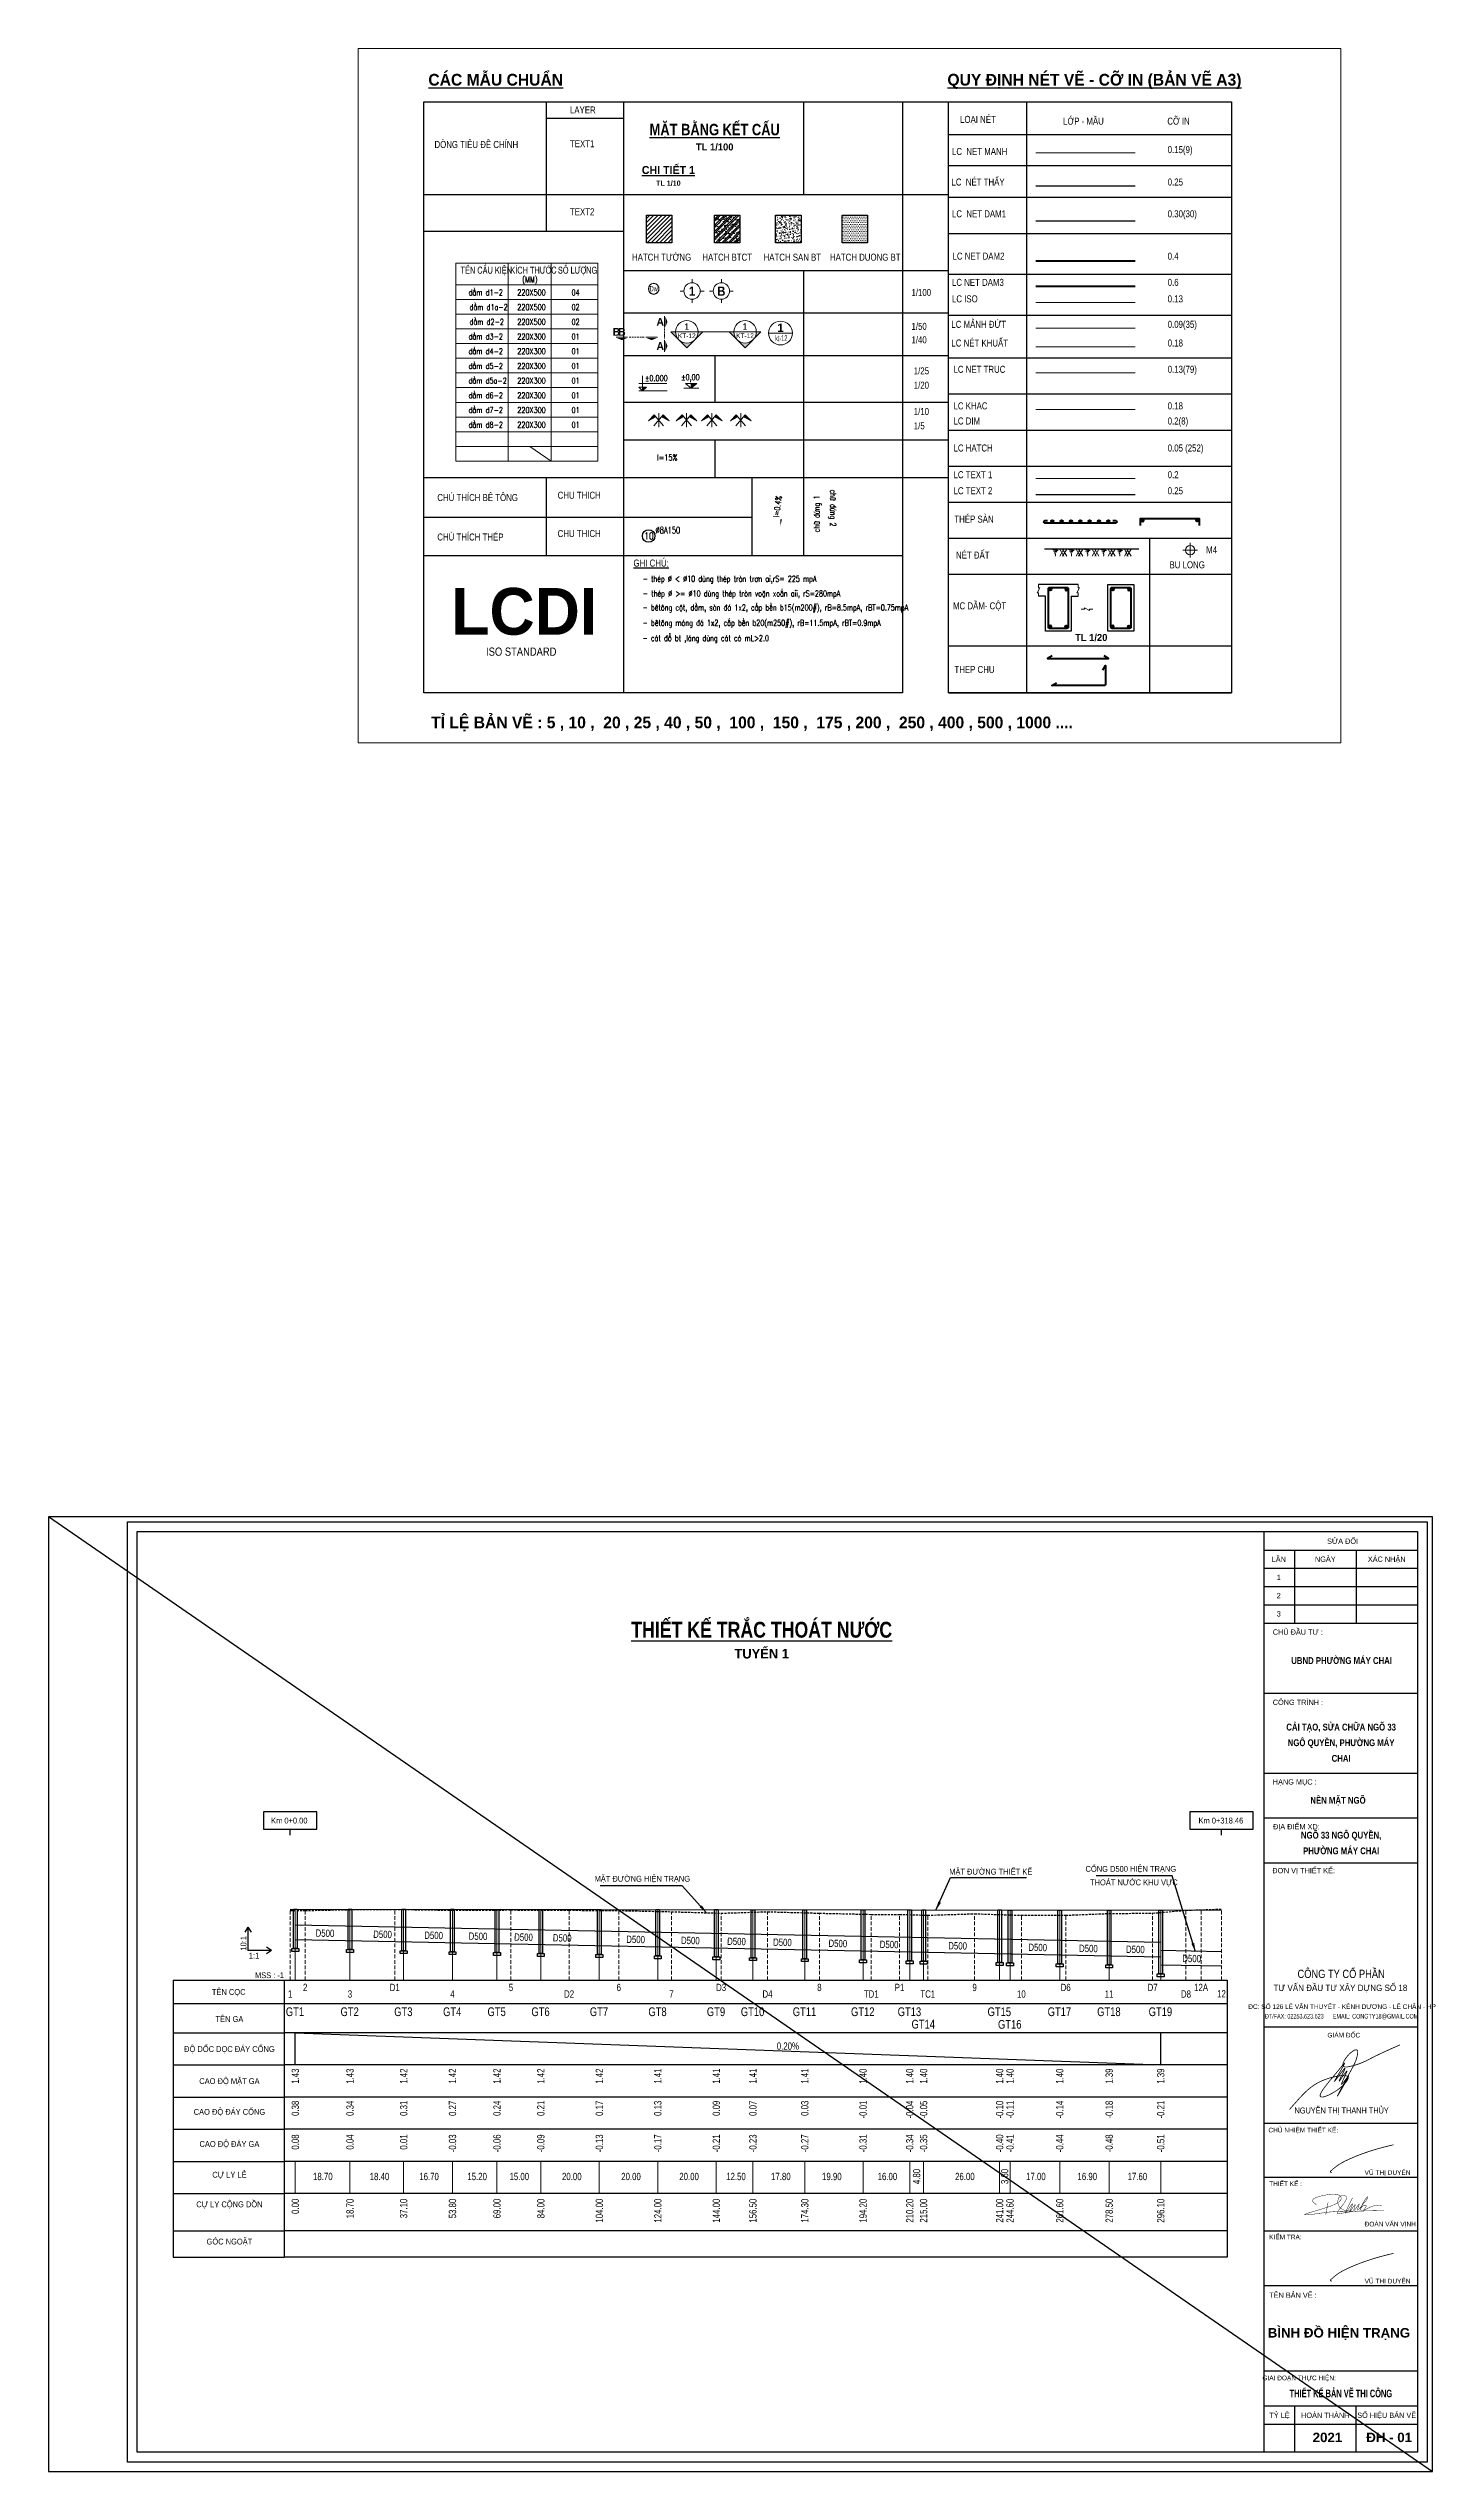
# Model space of a CAD drawing. Header units: inches. Extents: x 484 to 957, y -10 to 819.
import ezdxf
from ezdxf.enums import TextEntityAlignment as Align

# ---------------------------------------------------------------- set-up
doc = ezdxf.new("R2010")
doc.units = ezdxf.units.IN
doc.header["$MEASUREMENT"] = 0
doc.set_wipeout_variables(frame=1)
for name, pattern in [('CENTERX2', [4, 2.5, -0.5, 0.5, -0.5]), ('DASHDOT', [1, 0.5, -0.25, 0, -0.25]), ('HIDDEN', [0.375, 0.25, -0.125])]:
    doc.linetypes.add(name, pattern=pattern)
for name, color, linetype in [('Bang TD tu nhien', 3, 'Continuous'), ('BT7-THAY', 7, 'Continuous'), ('Duong do thiet ke', 2, 'Continuous'), ('ENTTNTHIETKE1', 2, 'Continuous'), ('GHICHU', 7, 'Continuous'), ('KHUNGTEN', 5, 'Continuous'), ('T.bao', 6, 'Continuous'), ('thep', 2, 'Continuous'), ('Trac doc tu nhien', 3, 'Continuous'), ('TracDoc', 7, 'Continuous'), ('TXT', 5, 'Continuous')]:
    doc.layers.add(name, color=color, linetype=linetype)
for name, color, linetype, lineweight in [('ISO', 153, 'Continuous', 13), ('KICHTHUOC', 8, 'Continuous', 18), ('LC Dim', 8, 'Continuous', 18), ('LC Hatch', 252, 'Continuous', 9), ('LC Hatch @ 1 (1)', 252, 'Continuous', 0), ('LC ISO', 160, 'Continuous', 13), ('LC Khac', 4, 'Continuous', 9), ('LC MANH DUT', 35, 'HIDDEN', 5), ('LC Net dam 1', 30, 'Continuous', 30), ('LC Net dam2', 6, 'Continuous', 40), ('LC Net dam3', 1, 'Continuous', 60), ('LC Net khuat', 4, 'HIDDEN', 13), ('LC Net manh', 239, 'Continuous', 5), ('LC Net thay', 7, 'Continuous', 25), ('LC Net truc', 79, 'DASHDOT', 13), ('LC Text1', 3, 'Continuous', 20), ('LC Text2', 7, 'Continuous', 25), ('Text', 7, 'Continuous', 20), ('v-KICHTHUOC', 8, 'Continuous', 18), ('v-TEXT', 7, 'Continuous', 20)]:
    doc.layers.add(name, color=color, linetype=linetype, lineweight=lineweight)
doc.layers.add('KCS_Plotter', color=11, linetype='Continuous', plot=False)
doc.styles.add('arial', font='arial.ttf', dxfattribs={"width": 0.8})
doc.styles.add('BangTD', font='viet buddy.shx', dxfattribs={"width": 0.8})
doc.styles.add('Brief text', font='')
doc.styles.add('General text 2', font='arial.ttf')
doc.styles.add('LC 1', font='')
doc.styles.add('LC 2', font='', dxfattribs={"width": 0.7})
doc.styles.add('LC 3', font='vnsimli.shx', dxfattribs={"width": 0.75})
doc.styles.add('LC3', font='', dxfattribs={"width": 0.8})
doc.styles.add('style1', font='')
doc.styles.add('T1', font='Vnsimli.shx', dxfattribs={"width": 0.7})
doc.styles.add('T2', font='', dxfattribs={"width": 0.8})
doc.styles.add('text', font='hoatbif.shx', dxfattribs={"width": 0.7})
doc.styles.add('text1', font='', dxfattribs={"width": 0.7, "height": 300})
doc.styles.add('THANG2', font='')
doc.styles.add('VnAvantH-B', font='')
doc.styles.get('Brief text').set_extended_font_data('.VnHelvetInsH', bold=True)
doc.styles.get('LC 1').set_extended_font_data('.VnAvantH', bold=True)
doc.styles.get('LC 2').set_extended_font_data('.VnArial NarrowH')
doc.styles.get('LC3').set_extended_font_data('.VnArialH', bold=True)
doc.styles.get('style1').set_extended_font_data('.VnAvantH')
doc.styles.get('T2').set_extended_font_data('.VnArialH')
doc.styles.get('text1').set_extended_font_data('.VnHelvetInsH', bold=True)
doc.styles.get('THANG2').set_extended_font_data('.VnHelvetInsH', bold=True)
doc.styles.get('VnAvantH-B').set_extended_font_data('.VnAvantH', bold=True)
doc.dimstyles.get("Standard").update_dxf_attribs({"dimtxt": 1.5, "dimasz": 0.18, "dimexe": 0.18, "dimexo": 0.0625, "dimgap": 0.09, "dimtad": 0, "dimtih": 1, "dimtoh": 1, "dimzin": 0, "dimdsep": 46, "dimtxsty": 'Standard', "dimcen": 0.09, "dimadec": 0, "dimazin": 0, "dimtfac": 1, "dimtofl": 0, "dimtmove": 0, "dimatfit": 3, "dimfxl": 1, "dimtolj": 1, "dimtzin": 0, "dimarcsym": 0})

msp = doc.modelspace()

# ---------------------------------------------------------------- texts
at = {"layer": 'Bang TD tu nhien', "color": 3, "style": 'BangTD', "width": 0.8}
for s, p in [('MẶT ĐƯỜNG HIỆN TRẠNG', (687.01, 192.91)), ('MẶT ĐƯỜNG THIẾT KẾ', (806.15, 195.37)), ('CỐNG D500 HIỆN TRẠNG', (854.05, 196.33)), ('THOÁT NƯỚC KHU VỰC', (855.1, 191.66)), ('TÊN CỌC', (545.58, 154.19)), ('TÊN GA', (545.82, 145.12)), ('ĐỘ DỐC DỌC ĐÁY CỐNG', (545.82, 134.69)), ('CAO ĐỘ MẶT GA', (545.82, 123.69)), ('CAO ĐỘ ĐÁY CỐNG', (545.82, 113.19)), ('CAO ĐỘ ĐÁY GA', (545.82, 102.19)), ('CỰ LY LẺ', (545.82, 91.69)), ('CỰ LY CỘNG DỒN', (545.82, 81.56)), ('GÓC NGOẶT', (545.82, 68.79))]:
    msp.add_text(s, height=2, dxfattribs=at).set_placement(p, align=Align.MIDDLE)
at = {"layer": 'GHICHU', "color": 0, "style": 'THANG2'}
for s, height, p in [('b×nh ®å hiÖn tr¹ng', 3.2518, (925.21, 35.91)), ('2021', 3.252, (921.28, 0.12)), ('®h - 01', 3.252, (942.38, 0.12))]:
    msp.add_text(s, height=height, rotation=359.99922, dxfattribs=at).set_placement(p, align=Align.CENTER)
at = {"layer": 'LC Text1', "ltscale": 0.2, "style": 'LC 1', "width": 0.9}
for s, p in [('1', (704.03, 733.5, 0)), ('B', (714.04, 733.5, 0))]:
    msp.add_text(s, height=3.16, rotation=360, dxfattribs=at).set_placement(p, align=Align.BOTTOM_CENTER)
at = {"layer": 'LC Text1', "style": 'LC 3', "width": 0.75}
msp.add_text(' I=15%%%', height=2.097, rotation=360, dxfattribs=at).set_placement((690.94, 678.05, 0))
at = {"layer": 'LC Text1', "color": 3, "style": 'LC 3', "width": 0.8}
for s, rotation, p in [('ch÷ ®øng 1', 90, (747.63, 653.49, 0)), ('ch÷ ®øng 2', 270, (751.25, 668.14, 0)), ('- thÐp %%C < %%C10 dïng thÐp trßn tr¬n ai,rS= 225 mpA', 360, (687.11, 636.63, 0)), ('- thÐp %%C >= %%C10 dïng thÐp trßn voÆn xo¾n aii, rS=280mpA', 360, (687.19, 631.58, 0)), ('- bªt«ng cét, dÇm, sµn ®¸ 1x2, cÊp bÒn b15(m200#), rB=8.5mpA, rBT=0.75mpA', 360, (687.09, 626.77, 0)), ('- bªt«ng mãng ®¸ 1x2, cÊp bÒn b20(m250#), rB=11.5mpA, rBT=0.9mpA', 360, (687.09, 621.54, 0)), ('- c¸t ®æ bt ,l¸ng dïng c¸t cã mL>2.0', 360, (687.09, 616.32, 0))]:
    msp.add_text(s, height=2, rotation=rotation, dxfattribs=at).set_placement(p)
at = {"layer": 'LC Text2', "lineweight": -2}
for s, height, style, p in [('%%uc¸c mÉu chuÈn', 4, 'LC 1', (613.84, 806.36, 0)), ('%%Uquy ®Þnh nÐt vÏ - cì in (b¶n vÏ A3)', 4, 'LC 1', (791.33, 806.36, 0)), ('iso standard', 2.8, 'LC 2', (633.58, 611.29, 0)), ('tl 1/20', 2.4, 'LC 1', (834.98, 616.34, 0)), ('tØ lÖ b¶n vÏ : 5 , 10 ,  20 , 25 , 40 , 50 ,  100 ,  150 ,  175 , 200 ,  250 , 400 , 500 , 1000 ....', 4, 'LC 1', (614.8, 586.47, 0))]:
    msp.add_text(s, height=height, rotation=360, dxfattribs=dict(at, style=style)).set_placement(p)
at = {"layer": 'LC Text2', "style": 'T2', "width": 0.8}
for s, p in [('layer', (662.27, 796.81, 0)), ('lo¹i nÐt', (795.66, 793.59, 0)), ('Líp - mÇu', (830.89, 792.99, 0)), ('cì in', (866.53, 792.99, 0)), ('dßng tiªu ®Ò chÝnh', (615.94, 785, 0)), ('text1', (662.27, 785.27, 0)), ('LC  Net manh', (792.9, 782.62, 0)), ('0.15(9)', (866.65, 783.25, 0)), ('LC  nÐt thÊy', (792.71, 772.16, 0)), ('0.25 ', (866.65, 772.16, 0)), ('text2', (662.27, 761.98, 0)), ('LC  Net dam1', (792.9, 761.28, 0)), ('0.30(30)', (866.65, 761.28, 0)), ('HATCH T¦êNG', (683.48, 746.44, 0)), ('HATCH BTCT', (707.54, 746.44, 0)), ('HATCH SAN BT', (728.47, 746.44, 0)), ('HATCH DUONG BT', (751.17, 746.44, 0)), ('LC Net dam2', (793.09, 746.8, 0)), ('0.4', (866.65, 746.8, 0)), ('LC Net dam3', (792.89, 737.83, 0)), ('0.6', (866.65, 737.83, 0)), ('1/100', (779.05, 734.38, 0)), ('LC iso', (792.89, 732.19, 0)), ('0.13', (866.65, 732.19, 0)), ('1/50', (779.05, 722.78, 0)), ('LC m¶nh ®øt', (792.69, 723.47, 0)), ('0.09(35)', (866.65, 723.47, 0)), ('1/40', (779.05, 718.19, 0)), ('LC nÐt khuÊt', (792.69, 717.08, 0)), ('0.18', (866.65, 717.08, 0)), ('1/25', (779.83, 707.56, 0)), ('1/20', (779.83, 702.65, 0)), ('LC Net truc', (793.42, 708.08, 0)), ('0.13(79)', (866.65, 708.08, 0)), ('LC khac', (793.42, 695.57, 0)), ('0.18', (866.65, 695.57, 0)), ('1/10', (779.83, 693.67, 0)), ('1/5', (779.83, 688.75, 0)), ('LC dim', (793.42, 690.4, 0)), ('0.2(8)', (866.65, 690.4, 0)), ('LC Hatch', (793.42, 681.16, 0)), ('0.05 (252)', (866.65, 681.16, 0)), ('LC text 1', (793.42, 672.03, 0)), ('0.2', (866.65, 672.03, 0)), ('chó thÝch bª t«ng', (616.9, 664.21, 0)), ('chu thich', (658.05, 665, 0)), ('LC text 2', (793.42, 666.54, 0)), ('0.25', (866.65, 666.54, 0)), ('thÐp sµn', (793.71, 656.83, 0)), ('chó thÝch thÐp', (616.9, 650.71, 0)), ('chu thich', (658.05, 651.89, 0)), ('nÐt ®Êt', (794.27, 644.52, 0)), ('m4', (879.81, 646.32, 0)), ('%%Ughi chó:', (683.98, 641.8, 0)), ('bu long', (867.28, 641.2, 0)), ('mc dÇm- cét', (793.25, 627.16, 0)), ('thep chu', (793.73, 605.39, 0))]:
    msp.add_text(s, height=2.4, rotation=360, dxfattribs=at).set_placement(p)
at = {"layer": 'LC Text2', "linetype": 'ByBlock', "style": 'LC 3', "width": 0.75}
msp.add_text('%%C8A150', height=2.222, rotation=360, dxfattribs=at).set_placement((691.53, 653.16, 0))
at = {"layer": 'LC Text2', "ltscale": 100, "style": 'LC 3', "width": 0.75}
msp.add_text('10', height=2.444, rotation=360, dxfattribs=at).set_placement((689.3, 652.27, 0), align=Align.MIDDLE_CENTER)
at = {"layer": 'LC Text2', "lineweight": -2, "style": 'LC 1'}
msp.add_text('LCDI', height=16, rotation=360, dxfattribs=at).set_placement((646.63, 626.48, 0), align=Align.MIDDLE)
at = {"layer": 'Trac doc tu nhien', "color": 3, "style": 'BangTD', "width": 0.8}
msp.add_text('10:1', height=2, rotation=90, dxfattribs=at).set_placement((551.63, 168.29))
for s, p in [('1:1', (552.48, 165.57)), ('MSS : -1', (554.56, 158.87))]:
    msp.add_text(s, height=2, dxfattribs=at).set_placement(p)
at = {"layer": 'Trac doc tu nhien', "color": 3, "char_height": 2, "attachment_point": 1}
for s, insert, width in [('\\Fviet buddy.shx;\\W0.8000000000;\\T1.0000000000;\\o\\lKm 0+0.00', (560.07, 213.78), 14.2476), ('\\Fviet buddy.shx;\\W0.8000000000;\\T1.0000000000;\\o\\lKm 0+318.46', (877.2, 213.78), 16.9905)]:
    msp.add_mtext(s, dxfattribs=dict(at, insert=insert, width=width))
at = {"layer": 'TracDoc', "color": 3, "style": 'BangTD', "width": 0.8}
for s, rotation, p in [('D500', 358.85424, (578.5, 174.24)), ('D500', 358.85424, (598.18, 173.85)), ('D500', 358.85424, (615.64, 173.5)), ('D500', 358.85424, (630.82, 173.2)), ('D500', 358.85424, (646.38, 172.89)), ('D500', 358.85424, (659.61, 172.62)), ('D500', 358.85424, (684.71, 172.12)), ('D500', 358.85424, (703.43, 171.75)), ('D500', 358.85424, (719.21, 171.43)), ('D500', 358.85424, (734.92, 171.12)), ('D500', 358.85424, (753.86, 170.74)), ('D500', 358.85424, (771.4, 170.39)), ('D500', 358.85424, (794.82, 169.92)), ('D500', 358.85424, (822.21, 169.37)), ('D500', 358.85424, (839.54, 169.02)), ('D500', 358.85424, (855.59, 168.7)), ('D500', 358.85424, (874.84, 165.58)), ('4.80', 90, (780.78, 91.01)), ('3.60', 90, (810.89, 91.01))]:
    msp.add_text(s, height=2.5, rotation=rotation, dxfattribs=at).set_placement(p, align=Align.MIDDLE_CENTER)
at = {"layer": 'TracDoc', "color": 5, "style": 'BangTD', "width": 0.8}
for s, p in [('1', (566.58, 151.44)), ('3', (587.04, 151.44)), ('4', (622.09, 151.44)), ('D2', (661.96, 151.44)), ('7', (696.96, 151.44)), ('D4', (729.81, 151.44)), ('TD1', (765.3, 151.44)), ('TC1', (784.62, 151.44)), ('10', (816.62, 151.44)), ('11', (846.64, 151.44)), ('D8', (872.91, 151.44))]:
    msp.add_text(s, height=2.5, dxfattribs=at).set_placement(p, align=Align.BOTTOM_CENTER)
for s, p in [('2', (571.72, 156.94)), ('D1', (602.36, 156.94)), ('5', (642.09, 156.94)), ('6', (678.96, 156.94)), ('D3', (713.95, 156.94)), ('8', (747.56, 156.94)), ('P1', (774.96, 156.94)), ('9', (800.62, 156.94)), ('D6', (831.77, 156.94)), ('D7', (861.5, 156.94)), ('12A', (878.08, 156.94)), ('12', (885.04, 154.78))]:
    msp.add_text(s, height=2.5, dxfattribs=at).set_placement(p, align=Align.TOP_CENTER)
at = {"layer": 'TracDoc', "color": 1, "style": 'BangTD', "width": 0.8}
for s, p in [('GT1', (568.24, 144.98)), ('GT2', (586.94, 144.98)), ('GT3', (605.29, 144.98)), ('GT4', (621.99, 144.98)), ('GT5', (637.2, 144.98)), ('GT6', (652.2, 144.98)), ('GT7', (672.2, 144.98)), ('GT8', (692.2, 144.98)), ('GT9', (712.2, 144.98)), ('GT10', (724.71, 144.98)), ('GT11', (742.46, 144.98)), ('GT12', (762.38, 144.98)), ('GT13', (778.34, 144.98)), ('GT14', (783.08, 140.73)), ('GT15', (809.08, 144.98)), ('GT16', (812.64, 140.66)), ('GT17', (829.63, 144.98)), ('GT18', (846.54, 144.98)), ('GT19', (864.16, 144.98))]:
    msp.add_text(s, height=3, dxfattribs=at).set_placement(p, align=Align.BOTTOM_CENTER)
at = {"layer": 'TracDoc', "color": 2, "style": 'BangTD', "width": 0.8}
msp.add_text('0.20%%%', height=2.5, dxfattribs=at).set_placement((732.99, 133.62), align=Align.BOTTOM_LEFT)
for s, p in [('1.43', (568.34, 127.94)), ('1.43', (587.04, 127.94)), ('1.42', (605.39, 127.94)), ('1.42', (622.09, 127.94)), ('1.42', (637.3, 127.94)), ('1.42', (652.3, 127.94)), ('1.42', (672.3, 127.94)), ('1.41', (692.3, 127.94)), ('1.41', (712.3, 127.94)), ('1.41', (724.81, 127.94)), ('1.41', (742.56, 127.94)), ('1.40', (762.48, 127.94)), ('1.40', (778.44, 127.94)), ('1.40', (783.18, 127.94)), ('1.40', (809.18, 127.94)), ('1.40', (812.74, 127.94)), ('1.40', (829.73, 127.94)), ('1.39', (846.64, 127.94)), ('1.39', (864.26, 127.94))]:
    msp.add_text(s, height=2.5, rotation=90, dxfattribs=at).set_placement(p, align=Align.MIDDLE_RIGHT)
at = {"layer": 'TracDoc', "color": 3, "style": 'BangTD', "width": 0.8}
for s, p in [('0.38', (568.34, 116.94)), ('0.34', (587.04, 116.94)), ('0.31', (605.39, 116.94)), ('0.27', (622.09, 116.94)), ('0.24', (637.3, 116.94)), ('0.21', (652.3, 116.94)), ('0.17', (672.3, 116.94)), ('0.13', (692.3, 116.94)), ('0.09', (712.3, 116.94)), ('0.07', (724.81, 116.94)), ('0.03', (742.56, 116.94)), ('-0.01', (762.48, 116.94)), ('-0.04', (778.44, 116.94)), ('-0.05', (783.18, 116.94)), ('-0.10', (809.18, 116.94)), ('-0.11', (812.74, 116.94)), ('-0.14', (829.73, 116.94)), ('-0.18', (846.64, 116.94)), ('-0.21', (864.26, 116.94))]:
    msp.add_text(s, height=2.5, rotation=90, dxfattribs=at).set_placement(p, align=Align.MIDDLE_RIGHT)
at = {"layer": 'TracDoc', "color": 0, "style": 'BangTD', "width": 0.8}
for s, p in [('0.08', (568.34, 105.4)), ('0.04', (587.04, 105.4)), ('0.01', (605.39, 105.4)), ('-0.03', (622.09, 105.4)), ('-0.06', (637.3, 105.4)), ('-0.09', (652.3, 105.4)), ('-0.13', (672.3, 105.4)), ('-0.17', (692.3, 105.4)), ('-0.21', (712.3, 105.4)), ('-0.23', (724.81, 105.4)), ('-0.27', (742.56, 105.4)), ('-0.31', (762.48, 105.4)), ('-0.34', (778.44, 105.4)), ('-0.35', (783.18, 105.4)), ('-0.40', (809.18, 105.4)), ('-0.41', (812.74, 105.4)), ('-0.44', (829.73, 105.4)), ('-0.48', (846.64, 105.4)), ('-0.51', (864.26, 105.4)), ('0.00', (568.34, 83.4)), ('18.70', (587.04, 83.4)), ('37.10', (605.39, 83.4)), ('53.80', (622.09, 83.4)), ('69.00', (637.3, 83.4)), ('84.00', (652.3, 83.4)), ('104.00', (672.3, 83.4)), ('124.00', (692.3, 83.4)), ('144.00', (712.3, 83.4)), ('156.50', (724.81, 83.4)), ('174.30', (742.56, 83.4)), ('194.20', (762.48, 83.4)), ('210.20', (778.44, 83.4)), ('215.00', (783.18, 83.4)), ('241.00', (809.18, 83.4)), ('244.60', (812.74, 83.4)), ('261.60', (829.73, 83.4)), ('278.50', (846.64, 83.4)), ('296.10', (864.26, 83.4))]:
    msp.add_text(s, height=2.5, rotation=90, dxfattribs=at).set_placement(p, align=Align.MIDDLE_RIGHT)
at = {"layer": 'TracDoc', "color": 3, "style": 'BangTD', "width": 0.8}
for s, p in [('18.70', (577.76, 91.01)), ('18.40', (597.13, 91.01)), ('16.70', (614.08, 91.01)), ('15.20', (630.52, 91.01)), ('15.00', (644.95, 91.01)), ('20.00', (662.89, 91.01)), ('20.00', (683.15, 91.01)), ('20.00', (703, 91.01)), ('12.50', (719.04, 91.01)), ('17.80', (734.38, 91.01)), ('19.90', (751.81, 91.01)), ('16.00', (770.81, 91.01)), ('26.00', (797.29, 91.01)), ('17.00', (821.59, 91.01)), ('16.90', (839.16, 91.01)), ('17.60', (856.28, 91.01))]:
    msp.add_text(s, height=2.5, dxfattribs=at).set_placement(p, align=Align.MIDDLE_CENTER)

# ---------------------------------------------------------------- blocks, each defined once
blk = doc.blocks.new('chu ki Miss Duyen')
at = {"layer": 'ISO', "ltscale": 2, "const_width": 40}
blk.add_lwpolyline([(843, 225), (838, 225), (836, 225), (834, 225), (832, 225), (830, 226), (828, 226), (827, 226), (826, 226), (825, 226), (824, 226), (823, 226), (821, 226), (820, 227), (819, 227), (818, 227), (817, 227), (816, 227), (815, 227), (814, 227), (813, 228), (812, 228), (810, 228), (809, 228), (808, 228), (807, 229), (806, 229), (805, 229), (804, 229), (803, 230), (801, 230), (800, 230), (799, 230), (798, 231), (797, 231), (795, 231), (794, 232), (793, 232), (792, 232), (791, 233), (789, 233), (788, 233), (787, 234), (786, 234), (785, 235), (783, 235), (782, 235), (781, 236), (780, 236), (779, 237), (778, 237), (777, 238), (776, 238), (776, 238), (775, 238), (775, 239), (774, 239), (774, 239), (773, 239), (773, 240), (772, 240), (771, 240), (771, 240), (770, 241), (770, 241), (769, 241), (769, 242), (768, 242), (768, 242), (767, 242), (767, 243), (766, 243), (766, 243), (765, 244), (765, 244), (765, 244), (764, 245), (764, 245), (763, 245), (763, 246), (762, 246), (762, 246), (762, 247), (761, 247), (761, 247), (760, 248), (760, 248), (760, 248), (759, 249), (759, 249), (759, 249), (758, 250), (758, 250), (758, 250), (758, 251), (757, 251), (757, 251), (757, 252), (756, 252), (756, 253), (756, 253), (756, 253), (756, 254), (755, 254), (755, 255), (755, 255), (755, 255), (755, 256), (755, 256), (754, 257), (754, 257), (754, 257), (754, 258), (754, 258), (754, 259), (754, 259), (754, 260), (754, 260), (754, 260), (754, 261), (754, 261), (754, 262), (754, 262), (754, 263), (754, 263), (754, 263), (754, 264), (754, 264), (754, 265), (754, 265), (754, 266), (754, 266), (754, 267), (754, 267), (755, 268), (755, 268), (755, 269), (755, 269), (755, 270), (755, 270), (755, 270), (756, 271), (756, 271), (756, 272), (756, 272), (756, 273), (757, 273), (757, 274), (757, 274), (757, 275), (758, 275), (758, 276), (758, 276), (758, 277), (759, 277), (759, 278), (759, 278), (759, 279), (760, 279), (760, 280), (760, 280), (761, 281), (761, 281), (761, 282), (762, 282), (762, 283), (762, 283), (763, 284), (763, 284), (763, 285), (764, 285), (764, 286), (764, 286), (765, 287), (766, 288), (767, 289), (767, 290), (768, 291), (769, 293), (770, 294), (771, 295), (771, 296), (772, 297), (773, 298), (774, 299), (775, 300), (776, 301), (777, 302), (778, 303), (778, 304), (780, 306), (781, 307), (782, 308), (783, 309), (784, 310), (785, 311), (786, 312), (786, 312), (787, 313), (788, 314), (789, 315), (790, 316), (791, 317), (792, 318), (792, 319), (793, 320), (794, 321), (795, 322), (796, 323), (797, 324), (797, 324), (798, 325), (799, 326), (800, 327), (801, 328), (801, 329), (802, 330), (803, 330), (804, 331), (805, 332), (805, 333), (806, 334), (807, 335), (808, 336), (808, 336), (809, 337), (810, 338), (811, 339), (811, 340), (812, 340), (813, 341), (814, 343), (816, 344), (817, 346), (819, 348), (820, 349), (822, 351), (823, 352), (824, 354), (826, 355), (827, 357), (829, 358), (830, 360), (831, 361), (834, 364), (840, 370), (842, 372), (845, 376), (848, 379), (851, 382), (853, 386), (856, 389), (859, 392), (862, 395), (865, 398), (867, 401), (870, 404), (873, 407), (876, 411), (879, 414), (882, 417), (885, 420), (887, 423), (890, 427), (893, 430), (896, 433), (899, 436), (902, 440), (905, 443), (908, 446), (911, 449), (914, 453), (917, 456), (920, 459), (923, 462), (926, 466), (928, 469), (931, 472), (934, 476), (937, 479), (940, 482), (943, 486), (946, 489), (949, 492), (953, 495), (956, 499), (959, 502), (962, 505), (965, 509), (968, 512), (971, 515), (974, 519), (977, 522), (980, 525), (983, 529), (986, 532), (989, 535), (992, 538), (996, 542), (999, 545), (1002, 548), (1005, 552), (1008, 555), (1011, 558), (1014, 561), (1017, 565), (1021, 568), (1024, 571), (1027, 574), (1030, 578), (1033, 581), (1036, 584), (1040, 587), (1043, 591), (1046, 594), (1049, 596), (1052, 600), (1056, 603), (1059, 606), (1062, 610), (1065, 613), (1069, 616), (1072, 619), (1075, 622), (1078, 625), (1082, 628), (1085, 631), (1088, 634), (1091, 637), (1095, 640), (1098, 643), (1101, 646), (1105, 649), (1108, 652), (1111, 655), (1114, 658), (1118, 661), (1121, 664), (1124, 667), (1128, 670), (1131, 673), (1134, 676), (1138, 679), (1141, 682), (1144, 685), (1148, 688), (1151, 691), (1154, 694), (1158, 697), (1161, 700), (1165, 702), (1168, 705), (1171, 708), (1175, 711), (1178, 714), (1182, 717), (1185, 720), (1188, 722), (1192, 725), (1195, 728), (1199, 731), (1202, 734), (1205, 736), (1209, 739), (1212, 742), (1216, 745), (1219, 747), (1223, 750), (1226, 753), (1229, 756), (1233, 758), (1236, 761), (1240, 764), (1243, 767), (1247, 769), (1250, 772), (1254, 775), (1257, 777), (1261, 780), (1264, 783), (1268, 785), (1271, 788), (1275, 791), (1278, 793), (1282, 796), (1285, 799), (1289, 801), (1292, 804), (1296, 807), (1299, 809), (1303, 812), (1306, 815), (1310, 817), (1313, 820), (1317, 822), (1320, 825), (1324, 828), (1327, 830), (1331, 833), (1335, 835), (1338, 838), (1342, 840), (1345, 843), (1349, 846), (1352, 848), (1356, 851), (1360, 853), (1363, 856), (1367, 858), (1370, 861), (1374, 863), (1377, 866), (1381, 868), (1385, 871), (1392, 876), (1399, 881), (1406, 886), (1413, 891), (1421, 896), (1428, 901), (1435, 906), (1442, 911), (1447, 915), (1457, 921), (1464, 926), (1471, 931), (1479, 936), (1486, 941), (1493, 946), (1501, 950), (1508, 955), (1515, 960), (1523, 965), (1530, 970), (1537, 975), (1545, 980), (1552, 984), (1559, 989), (1567, 994), (1574, 999), (1582, 1004), (1589, 1008), (1596, 1013), (1604, 1018), (1611, 1023), (1619, 1028), (1626, 1032), (1634, 1037), (1641, 1042), (1648, 1046), (1656, 1051), (1663, 1056), (1671, 1061), (1678, 1065), (1686, 1070), (1693, 1075), (1701, 1079), (1708, 1084), (1716, 1089), (1723, 1093), (1731, 1098), (1738, 1103), (1746, 1107), (1753, 1112), (1761, 1116), (1769, 1121), (1776, 1126), (1784, 1130), (1791, 1135), (1799, 1139), (1806, 1144), (1814, 1148), (1822, 1153), (1829, 1158), (1837, 1162), (1844, 1167), (1852, 1171), (1860, 1176), (1867, 1180), (1875, 1185), (1882, 1189), (1890, 1194), (1898, 1198), (1905, 1203), (1913, 1207), (1921, 1212), (1928, 1216), (1936, 1220), (1943, 1225), (1951, 1229), (1959, 1234), (1964, 1237), (1974, 1243), (1982, 1247), (1989, 1251), (1997, 1256), (2005, 1260), (2012, 1265), (2020, 1269), (2028, 1273), (2036, 1278), (2043, 1282), (2051, 1286), (2059, 1291), (2066, 1295), (2074, 1299), (2082, 1304), (2089, 1308), (2097, 1312), (2105, 1317), (2113, 1321), (2120, 1325), (2128, 1330), (2136, 1334), (2144, 1338), (2151, 1342), (2159, 1347), (2167, 1351), (2175, 1355), (2182, 1359), (2190, 1364), (2198, 1368), (2206, 1372), (2213, 1376), (2221, 1381), (2229, 1385), (2237, 1389), (2244, 1393), (2252, 1397), (2260, 1402), (2268, 1406), (2276, 1410), (2283, 1414), (2291, 1418), (2299, 1422), (2307, 1426), (2315, 1431), (2322, 1435), (2330, 1439), (2338, 1443), (2346, 1447), (2354, 1451), (2361, 1455), (2369, 1459), (2377, 1464), (2385, 1468), (2393, 1472), (2401, 1476), (2408, 1480), (2416, 1484), (2424, 1488), (2432, 1492), (2440, 1496), (2448, 1500), (2456, 1504), (2463, 1508), (2471, 1512), (2479, 1516), (2487, 1520), (2495, 1524), (2503, 1528), (2511, 1532), (2519, 1536), (2526, 1540), (2534, 1544), (2542, 1548), (2550, 1552), (2558, 1556), (2566, 1560), (2574, 1564), (2582, 1568), (2590, 1572), (2598, 1575), (2606, 1579), (2613, 1583), (2621, 1587), (2629, 1591), (2637, 1595), (2645, 1599), (2653, 1603), (2661, 1607), (2669, 1610), (2677, 1614), (2685, 1618), (2693, 1622), (2701, 1626), (2709, 1630), (2717, 1633), (2725, 1637), (2733, 1641), (2741, 1645), (2749, 1649), (2756, 1652), (2764, 1656), (2772, 1660), (2780, 1664), (2788, 1668), (2796, 1671), (2804, 1675), (2812, 1679), (2820, 1683), (2828, 1686), (2836, 1690), (2844, 1694), (2852, 1698), (2860, 1701), (2868, 1705), (2876, 1709), (2884, 1712), (2892, 1716), (2900, 1720), (2908, 1723), (2916, 1727), (2925, 1731), (2933, 1734), (2941, 1738), (2949, 1742), (2957, 1745), (2965, 1749), (2973, 1753), (2981, 1756), (2989, 1760), (2997, 1763), (3005, 1767), (3013, 1771), (3021, 1774), (3029, 1778), (3037, 1781), (3045, 1785), (3053, 1789), (3061, 1792), (3069, 1796), (3078, 1799), (3086, 1803), (3094, 1806), (3102, 1810), (3110, 1813), (3118, 1817), (3126, 1820), (3134, 1824), (3142, 1827), (3150, 1831), (3156, 1833), (3167, 1838), (3175, 1841), (3183, 1845), (3191, 1848), (3199, 1852), (3207, 1855), (3215, 1859), (3223, 1862), (3232, 1866), (3240, 1869), (3248, 1873), (3256, 1876), (3264, 1879), (3272, 1883), (3280, 1886), (3288, 1890), (3297, 1893), (3305, 1896), (3313, 1900), (3321, 1903), (3329, 1907), (3337, 1910), (3345, 1913), (3354, 1917), (3362, 1920), (3370, 1923), (3378, 1927), (3386, 1930), (3394, 1933), (3403, 1937), (3411, 1940), (3419, 1944), (3427, 1947), (3435, 1950), (3452, 1957), (3468, 1963), (3484, 1970), (3501, 1977), (3517, 1983), (3534, 1990), (3550, 1996), (3566, 2003), (3583, 2009), (3599, 2016), (3616, 2022), (3632, 2029), (3648, 2035), (3665, 2042), (3681, 2048), (3698, 2055), (3714, 2061), (3731, 2068), (3747, 2074), (3763, 2081), (3780, 2087), (3796, 2093), (3813, 2100), (3828, 2106)], dxfattribs=at)
blk = doc.blocks.new('doan van vinh')
at = {"layer": 'LC ISO', "const_width": 30}
for points in [[(-1826, 454), (-1884, 496), (-1940, 539), (-1991, 580), (-2035, 621), (-2054, 641), (-2069, 661), (-2082, 681), (-2094, 703), (-2098, 718), (-2101, 737), (-2100, 755), (-2097, 773), (-2090, 790), (-2080, 807), (-2067, 823), (-2052, 840), (-2034, 855), (-2013, 871), (-1991, 886), (-1966, 901), (-1911, 929), (-1850, 956), (-1782, 981), (-1710, 1005), (-1635, 1028), (-1557, 1049), (-1400, 1087), (-1322, 1104), (-1246, 1120), (-1179, 1133), (-1106, 1147), (-1041, 1158), (-980, 1168), (-921, 1177), (-863, 1183), (-750, 1191), (-694, 1193), (-636, 1192), (-577, 1189), (-541, 1186), (-453, 1176), (-390, 1164), (-329, 1147), (-300, 1137), (-272, 1124), (-245, 1109), (-221, 1092), (-198, 1073), (-177, 1052), (-162, 1032), (-143, 1001), (-131, 972), (-122, 943), (-117, 912), (-115, 883), (-116, 868), (-126, 826), (-137, 799), (-152, 774), (-169, 750), (-190, 727), (-237, 684), (-289, 645), (-344, 608), (-397, 575), (-449, 543), (-501, 514), (-603, 462), (-706, 415), (-813, 372), (-869, 351), (-927, 330), (-988, 309), (-1076, 280), (-1119, 267), (-1189, 244), (-1262, 222), (-1337, 199), (-1492, 151), (-1809, 56), (-1964, 9), (-2039, -14), (-2112, -36), (-2182, -58), (-2250, -79), (-2313, -99), (-2373, -118), (-2428, -137), (-2478, -154), (-2523, -171), (-2562, -186), (-2595, -199), (-2622, -212), (-2641, -223), (-2652, -232), (-2656, -239), (-2655, -243), (-2651, -245), (-2645, -247), (-2638, -249), (-2616, -251), (-2586, -252), (-2549, -251), (-2506, -249), (-2456, -245), (-2402, -240), (-2342, -234), (-2278, -227), (-2211, -220), (-2141, -211), (-2068, -202), (-1917, -183), (-1764, -162), (-1612, -141), (-1539, -131), (-1467, -121), (-1394, -111), (-1334, -103), (-1272, -95), (-1213, -87), (-1101, -72), (-994, -60), (-891, -48), (-786, -39), (-677, -30), (-619, -26), (-560, -22), (-497, -19), (-432, -16), (-363, -13), (-290, -10), (-173, -5), (-131, -4), (-44, -1), (44, 1), (221, 6), (306, 8), (386, 10), (459, 11), (493, 12), (524, 13), (553, 13), (579, 14), (602, 14), (622, 15), (638, 15), (651, 15), (659, 15), (664, 15), (664, 15), (660, 15), (655, 15), (637, 14), (619, 14), (597, 14), (572, 14), (543, 14), (512, 15), (478, 16), (407, 20), (331, 27), (244, 40), (182, 54), (113, 73), (47, 97), (-14, 126), (-71, 158), (-123, 195), (-171, 235), (-213, 279), (-250, 327), (-281, 378), (-307, 432), (-326, 490), (-343, 574), (-347, 614), (-347, 680), (-340, 746), (-326, 811), (-306, 873), (-293, 903), (-278, 931), (-261, 958), (-243, 983), (-222, 1006), (-200, 1027), (-176, 1046), (-150, 1062), (-123, 1075), (-92, 1086), (-61, 1094), (-29, 1099), (4, 1102), (36, 1103), (68, 1101), (98, 1097), (127, 1091), (153, 1083), (169, 1077), (196, 1063), (213, 1050), (227, 1035), (239, 1020), (247, 1002), (253, 984), (256, 964), (257, 942), (255, 920), (252, 896), (246, 872), (238, 846), (228, 819), (202, 763), (171, 703), (133, 641), (91, 576), (45, 509), (-4, 441), (-109, 301), (-229, 144), (-268, 92), (-316, 25), (-337, -6), (-355, -36), (-370, -63), (-381, -88), (-388, -111), (-390, -130), (-387, -146), (-382, -155), (-364, -167), (-344, -172), (-319, -174), (-291, -173), (-259, -170), (-224, -166), (-73, -138), (3, -123), (76, -109), (148, -97), (217, -85), (284, -74), (413, -55), (535, -38), (653, -25), (766, -14), (876, -5), (984, 3), (1198, 14), (1364, 20), (1527, 25), (1641, 29), (1875, 35), (2116, 41), (2361, 47), (2860, 57)], [(-1022, 624), (-1037, 546), (-1051, 468), (-1066, 391), (-1081, 313), (-1096, 235), (-1110, 157), (-1125, 79), (-1140, 1), (-1155, -76), (-1170, -154), (-1184, -232)], [(680, 940), (620, 821), (561, 704), (503, 589), (447, 478), (421, 424), (395, 372), (370, 322), (346, 273), (323, 226), (302, 181), (282, 139), (263, 99), (245, 61), (230, 27), (216, -5), (203, -34), (193, -59), (184, -81), (178, -100), (174, -114), (172, -125), (172, -132), (175, -134), (180, -133), (184, -130), (188, -126), (193, -121), (198, -115), (205, -108), (212, -99), (220, -89), (224, -84), (237, -66), (247, -52), (269, -22), (293, 12), (318, 49), (345, 88), (373, 130), (431, 215), (489, 299), (517, 339), (545, 377), (570, 412), (594, 444), (616, 471), (626, 484), (635, 494), (643, 504), (651, 512), (658, 518), (664, 523), (669, 527), (674, 528), (677, 528), (679, 525), (680, 521), (680, 514), (679, 506), (677, 496), (674, 483), (669, 469), (664, 454), (659, 436), (645, 398), (629, 356), (611, 311), (593, 265), (556, 172), (538, 128), (522, 87), (515, 68), (509, 50), (503, 34), (498, 19), (494, 6), (491, -5), (489, -14), (488, -21), (488, -26), (490, -28), (491, -28), (497, -25), (502, -19), (509, -11), (517, -2), (526, 10), (535, 24), (546, 39), (558, 56), (570, 74), (596, 113), (624, 155), (682, 244), (712, 288), (740, 329), (767, 368), (779, 385), (791, 401), (802, 415), (813, 428), (822, 439), (831, 447), (838, 454), (845, 458), (850, 459), (854, 458), (856, 455), (857, 447), (856, 437), (855, 425), (852, 410), (848, 394), (844, 376), (839, 356), (826, 313), (813, 267), (799, 221), (786, 175), (775, 133), (770, 114), (766, 97), (763, 81), (761, 68), (761, 57), (761, 48), (763, 43), (767, 40), (772, 40), (778, 43), (785, 49), (794, 57), (804, 67), (815, 79), (826, 93), (839, 108), (852, 125), (866, 144), (895, 183), (925, 226), (987, 315), (1017, 358), (1045, 399), (1059, 418), (1072, 435), (1084, 452), (1095, 466), (1105, 479), (1115, 491), (1123, 500), (1130, 506), (1135, 511), (1140, 513), (1142, 512), (1144, 508), (1144, 501), (1142, 492), (1140, 480), (1136, 467), (1131, 451), (1126, 434), (1120, 416), (1113, 396), (1098, 354), (1082, 309), (1066, 264), (1051, 221), (1037, 180), (1032, 162), (1027, 144), (1023, 129), (1021, 115), (1019, 100), (1019, 94), (1020, 87), (1022, 82), (1026, 79), (1030, 79), (1036, 80), (1043, 83), (1051, 88), (1060, 94), (1069, 102), (1080, 111), (1091, 122), (1103, 134), (1129, 162), (1157, 194), (1186, 229), (1218, 266), (1283, 346), (1348, 428), (1380, 468), (1411, 506), (1451, 554), (1467, 573), (1492, 602), (1515, 629), (1560, 678), (1582, 703), (1624, 754), (1644, 781), (1664, 810), (1683, 841), (1701, 875), (1711, 897), (1730, 948), (1735, 965), (1739, 980), (1741, 990), (1741, 1002), (1740, 1009), (1737, 1013), (1732, 1014), (1727, 1013), (1719, 1009), (1711, 1003), (1701, 995), (1691, 985), (1679, 973), (1666, 959), (1653, 943), (1639, 926), (1625, 908), (1609, 888), (1578, 844), (1545, 797), (1512, 747), (1480, 695), (1459, 660), (1419, 589), (1391, 536), (1364, 483), (1340, 432), (1317, 382), (1295, 334), (1276, 288), (1258, 244), (1242, 204), (1228, 167), (1216, 133), (1206, 104), (1198, 79), (1194, 69), (1192, 59), (1189, 51), (1187, 45), (1186, 40), (1185, 36), (1185, 34), (1185, 33), (1185, 34), (1187, 37), (1189, 44), (1190, 48), (1193, 56), (1197, 65), (1200, 76), (1205, 88), (1216, 116), (1229, 147), (1245, 181), (1264, 216), (1286, 252), (1311, 286), (1339, 319), (1371, 348), (1388, 361), (1406, 374), (1425, 384), (1450, 396), (1465, 401), (1487, 407), (1508, 412), (1529, 414), (1549, 415), (1569, 415), (1586, 412), (1601, 407), (1613, 401), (1623, 392), (1628, 383), (1631, 371), (1630, 358), (1627, 343), (1621, 327), (1613, 310), (1603, 293), (1592, 275), (1566, 238), (1538, 201), (1510, 166), (1497, 150), (1485, 135), (1474, 121), (1465, 109), (1456, 93), (1453, 89), (1451, 82), (1451, 77), (1453, 74), (1457, 72), (1463, 72), (1471, 74), (1481, 76), (1492, 81), (1505, 86), (1519, 92), (1535, 100), (1552, 108), (1590, 127), (1631, 149), (1676, 173), (1723, 198), (1771, 223), (1869, 272), (1914, 293), (1964, 315), (2009, 333), (2053, 349), (2095, 363), (2136, 375), (2176, 385), (2214, 393), (2252, 399), (2288, 404), (2323, 408), (2358, 410), (2391, 411), (2424, 411), (2487, 408), (2549, 402), (2608, 393), (2725, 371)]]:
    blk.add_lwpolyline(points, dxfattribs=at)
blk = doc.blocks.new('nguyen thi thanh thuy')
at = {"layer": 'ISO', "ltscale": 2, "const_width": 40}
blk.add_lwpolyline([(-2685, -1690, -0.0063877), (-2178, -1117, -0.0085568), (-1977, -905, -0.0170865), (-1770, -708, -0.1020868), (-833, -161, -0.0398331), (-270, -16, -0.0205119), (-90, 8, -0.0444968), (98, 9, -0.0558697), (182, -8, -0.1136327), (236, -42, -0.1764328), (258, -92, -0.0770332), (254, -135, -0.0695344), (223, -210, -0.0385691), (166, -296, -0.0303679), (57, -421, -0.0823822), (-675, -942, -0.0351577), (-905, -1035, -0.0444105), (-1026, -1062, -0.0669484), (-1091, -1062, -0.1434086), (-1132, -1043, -0.1761308), (-1149, -1007, -0.069024), (-1148, -973, -0.0598872), (-1131, -911, -0.036714), (-1079, -807, -0.0190232), (-1000, -683, -0.0110055), (-898, -542, -0.0104199), (-645, -222, 0.0013552), (-76, 463, -0.0312306), (69, 631, -0.1806227), (82, 640, -0.6021976), (84, 631, -0.0559814), (56, 570, -0.0108457), (-28, 418, 0.0004639), (-371, -161, 0.0232403), (-439, -286, 1.6271128), (-437, -292, 0.049833), (-397, -245, 0.0054959), (-91, 162, -0.0116966), (26, 311, -0.0513805), (82, 370, -0.2885923), (95, 376, -0.3791063), (97, 362, -0.0403943), (80, 315, -0.0150429), (4, 153, 0.0268585), (-200, -261, 0.1601727), (-204, -278, 0.6244103), (-195, -273, 0.0341882), (-141, -204, -0.0153872), (148, 200, -0.034245), (183, 240, -0.3771715), (195, 246, -0.2757427), (195, 230, -0.0397052), (162, 143, -0.0071538), (29, -150, 0.0102693), (-53, -335, 0.0592072), (-81, -418, 0.494242), (-78, -431, 0.2094255), (-61, -421, 0.0315218), (-22, -378, 0.0121512), (92, -232, -0.0154116), (249, -26, -0.0668774), (274, -2, -1.0123135), (279, -8, -0.0552246), (269, -38, -0.0195011), (211, -159, -0.0089675), (2, -538, -0.0052499), (-207, -898, -0.0418751), (-284, -1018, -0.365695), (-264, -970, -0.007459), (-39, -543, 0.0008281), (491, 447, 0.0162439), (598, 659, 0.0588099), (711, 1009, 0.0394131), (734, 1174, 0.0600036), (730, 1242, 0.2406458), (692, 1298, 0.1344535), (647, 1305, 0.0713719), (590, 1291, 0.0406837), (523, 1258, 0.0565007), (335, 1112, 0.0717517), (65, 772, 0.0457041), (5, 642, 0.0585734), (-12, 565, 0.1164753), (-5, 505, 0.1659117), (30, 466, 0.0962446), (88, 446, 0.048338), (165, 443, 0.0366176), (301, 460, 0.0626357), (1097, 724, 0.0104896), (1469, 913, -0.0060809), (1725, 1041, -0.0072516), (2275, 1297, -0.0038455), (2852, 1552)], format="xyb", dxfattribs=at)
blk = doc.blocks.new('khung vpn')
at = {"layer": 'Defpoints'}
for p, q in [((52556.46, -4195.45), (52498.76, -4195.45)), ((52498.76, -4195.45), (52498.76, -4235.28)), ((52556.46, -4235.28), (52556.46, -4195.45)), ((52498.76, -4235.28), (52556.46, -4235.28))]:
    blk.add_line(p, q, dxfattribs=at)
at = {"layer": 'KHUNGTEN'}
blk.add_lwpolyline([(52556.24, -4234.88), (52502.05, -4234.88), (52502.05, -4195.66), (52556.24, -4195.66)], close=True, dxfattribs=at)
at = {"layer": 'T.bao'}
for p, q in [((52549.44, -4196.84), (52555.83, -4196.84)), ((52549.44, -4197.6), (52555.83, -4197.6)), ((52550.7, -4196.84), (52550.7, -4199.89)), ((52553.27, -4196.84), (52553.27, -4199.89)), ((52549.44, -4198.36), (52555.83, -4198.36)), ((52549.44, -4199.12), (52555.83, -4199.12)), ((52549.44, -4222.99), (52555.83, -4222.99)), ((52549.44, -4225.24), (52555.83, -4225.24)), ((52549.44, -4227.52), (52555.83, -4227.52)), ((52549.44, -4232.53), (52555.83, -4232.53)), ((52550.7, -4232.53), (52550.7, -4234.47)), ((52553.27, -4232.53), (52553.27, -4234.47)), ((52549.44, -4233.3), (52555.83, -4233.3))]:
    blk.add_line(p, q, dxfattribs=at)
at = {"layer": 'thep'}
for p, q in [((52549.44, -4199.89), (52555.83, -4199.89)), ((52549.44, -4202.81), (52555.83, -4202.81)), ((52549.44, -4206.14), (52555.83, -4206.14)), ((52549.44, -4208.01), (52555.83, -4208.01)), ((52549.44, -4209.88), (52555.83, -4209.88)), ((52549.44, -4216.72), (52555.83, -4216.72)), ((52549.44, -4220.74), (52555.83, -4220.74)), ((52549.44, -4231.08), (52555.83, -4231.08))]:
    blk.add_line(p, q, dxfattribs=at)
for points in [[(52555.83, -4234.47), (52502.46, -4234.47), (52502.46, -4196.07), (52555.83, -4196.07)], [(52555.83, -4196.07), (52555.83, -4234.47), (52549.44, -4234.47), (52549.44, -4196.07)]]:
    blk.add_lwpolyline(points, close=True, dxfattribs=at)
at = {"layer": 'TXT', "linetype": 'Continuous'}
blk.add_line((52555.83, -4196.07), (52555.83, -4234.47), dxfattribs=at)
at = {"layer": 'ISO', "xscale": 0.0007999999999999995, "yscale": 0.0007999999999999995, "zscale": 0.0007999999999999995, "rotation": 352.0676215534355}
for p in [(52551.57, -4222.89), (52551.57, -4227.42)]:
    blk.add_blockref('chu ki Miss Duyen', p, dxfattribs=at)
at = {"layer": 'LC Net dam 1'}
for name, p, xscale, yscale, zscale in [('nguyen thi thanh thuy', (52552.73, -4218.77), 0.0008320000000000002, 0.0008320000000000002, 0.0008320000000000002), ('doan van vinh', (52552.72, -4224.42), 0.0006, 0.0006, 0.0006)]:
    blk.add_blockref(name, p, dxfattribs=dict(at, xscale=xscale, yscale=yscale, zscale=zscale))
at = {"layer": 'BT7-THAY', "linetype": 'ByBlock', "style": 'VnAvantH-B'}
for s, height, width, p in [('ubnd ph\xadêng M¸Y CHAI', 0.2851, 0.85, (52552.67, -4201.59)), ('nÒn mÆt ngâ', 0.2851, 0.85, (52552.52, -4207.42)), ('thiÕt kÕ b¶n vÏ thi c«ng', 0.3208, 0.7, (52552.64, -4232.18))]:
    blk.add_text(s, height=height, dxfattribs=dict(at, width=width)).set_placement(p, align=Align.CENTER)
at = {"layer": 'BT7-THAY', "char_height": 0.2851, "attachment_point": 2, "line_spacing_factor": 1.372151, "style": 'VnAvantH-B'}
for s, insert, width in [('{\\W0.85;c¶i t¹o, SöA CH÷A NGâ 33 NG¤ QUYÒN, PH¦êNG M¸Y CHAI}', (52552.65, -4204.08), 5.2993), ('{\\W0.85;NGâ 33 NG¤ QUYÒN, PH¦êNG M¸Y CHAI}', (52552.65, -4208.59), 3.403)]:
    blk.add_mtext(s, dxfattribs=dict(at, insert=insert, width=width))
at = {"layer": 'TXT', "linetype": 'Continuous'}
for s, height, style, width, p in [('söa ®æi', 0.222, 'T2', 0.9, (52552.71, -4196.58)), ('lÇn', 0.222, 'T2', 0.9, (52550.05, -4197.33)), ('ngµy', 0.222, 'T2', 0.9, (52551.99, -4197.33)), ('x¸c nhËn', 0.222, 'T2', 0.9, (52554.55, -4197.33)), ('2', 0.222, 'T2', 0.9, (52550.05, -4198.85)), ('1', 0.222, 'T2', 0.9, (52550.05, -4198.09)), ('3', 0.222, 'T2', 0.9, (52550.05, -4199.61)), ('c«ng ty cæ phÇn', 0.3466, 'T2', 0.8, (52552.65, -4214.69)), ('®c: sè 126 lª v¨n thuyÕt - kªnh d\xad¬ng - lª ch©n - hp', 0.1941, 'T2', 0.8, (52552.69, -4215.98)), ('§T/fax: 02253.623.623      Email: Congty18@gmail.com', 0.1941, 'style1', 0.7, (52552.67, -4216.38)), ('nguyÔn thÞ thanh thñy', 0.2495, 'T2', 0.8, (52552.67, -4220.34)), ('giai ®o¹n thùc hiÖn:', 0.1941, 'T2', 0.8, (52550.9, -4231.47)), ('tû lÖ', 0.222, 'T2', 0.9, (52550.08, -4233.04)), ('hoµn thµnh', 0.222, 'T2', 0.9, (52551.99, -4233.04)), ('sè hiÖu b¶n vÏ', 0.2218, 'T2', 0.9, (52554.55, -4233.04))]:
    blk.add_text(s, height=height, dxfattribs=dict(at, style=style, width=width)).set_placement(p, align=Align.CENTER)
at = {"layer": 'TXT', "linetype": 'Continuous', "style": 'T2'}
for s, height, width, p in [('chñ ®Çu t\xad :', 0.2218, 0.9, (52549.8, -4200.37)), ('c«ng tr×nh :', 0.2218, 0.9, (52549.8, -4203.3)), ('h¹ng môc :', 0.222, 0.9, (52549.8, -4206.62)), ('®Þa ®iÓm xd:', 0.2218, 0.9, (52549.81, -4208.49)), ('®¬n vÞ thiÕt kÕ:', 0.2218, 0.9, (52549.78, -4210.32)), ('gi¸m ®èc', 0.194, 0.8, (52552.08, -4217.17)), ('chñ nhiÖm thiÕt kÕ:', 0.1941, 0.8, (52549.62, -4221.13)), ('vò thÞ duyªn', 0.1941, 0.8, (52553.63, -4222.9)), ('thiÕt kÕ :', 0.194, 0.8, (52549.65, -4223.37)), ('®oµn v¨n vÞnh', 0.1941, 0.8, (52553.63, -4225.05)), ('kiÓm tra:', 0.194, 0.8, (52549.65, -4225.59)), ('tªn b¶n vÏ :', 0.2218, 0.9, (52549.65, -4228.03)), ('vò thÞ duyªn', 0.1941, 0.8, (52553.63, -4227.43))]:
    blk.add_text(s, height=height, dxfattribs=dict(at, width=width)).set_placement(p)
at = {"layer": 'TXT', "linetype": 'Continuous', "style": 'T2', "width": 0.9}
blk.add_text('t\xad vÊn ®Çu t\xad x©y dùng sè 18', height=0.2662, dxfattribs=at).set_placement((52552.62, -4215.09), align=Align.MIDDLE)
blk = doc.blocks.new('TIEUDE1')
at = {"layer": 'LC Text2', "color": 7, "style": 'LC 1'}
blk.add_attdef('TIªU§Ò', text='', height=5, dxfattribs=at).set_placement((0, 0), align=Align.BOTTOM_CENTER)
blk.add_attdef('TL', text='', height=3, dxfattribs=at).set_placement((0, -2), align=Align.TOP_CENTER)
blk = doc.blocks.new('DXicon')
at = {"layer": 'LC Hatch', "ltscale": 50}
for points in [[(-1.2, 4.4), (-1.9, 5.3), (-4.4, 2.7)], [(4.4, 2.7), (1.9, 5.3), (1.2, 4.4)]]:
    blk.add_hatch(color=252, dxfattribs=at).paths.add_polyline_path(points)
at = {"layer": 'LC Net manh', "color": 8, "ltscale": 50}
for p, q in [((-1.9, 5.3), (-4.4, 2.7)), ((-4.4, 2.7), (-1.2, 4.4)), ((-2.1, 0.6), (1.9, 5.3)), ((2.1, 0.6), (-1.9, 5.3)), ((0, 0), (0, 6)), ((4.4, 2.7), (1.2, 4.4)), ((1.9, 5.3), (4.4, 2.7))]:
    blk.add_line(p, q, dxfattribs=at)
blk = doc.blocks.new('thep tron 2')
at = {"layer": 'LC Net dam2'}
for p, q in [((-0.5, 0.5), (0.5, 0.5)), ((0.4, 0.9), (-0.4, 0.1)), ((-0.4, 0.9), (0.4, 0.1)), ((0, 1), (0, 0))]:
    blk.add_line(p, q, dxfattribs=at)
blk.add_circle((0, 0.5), 0.5, dxfattribs=at)
blk = doc.blocks.new('theptron1')
at = {"layer": 'LC Net dam3'}
for p, q in [((-0.5, 0), (0.5, 0)), ((-0.4, 0.4), (0.4, -0.4)), ((0.4, 0.4), (-0.4, -0.4)), ((0, 0.5), (0, -0.5))]:
    blk.add_line(p, q, dxfattribs=at)
blk.add_circle((0, 0), 0.5, dxfattribs=at)
blk = doc.blocks.new('mat dat')
at = {"layer": 'LC Net manh'}
for p, q in [((2, 0), (3.7, -3)), ((3.7, 0), (2, -3)), ((3.1, 0), (4.9, -3)), ((4.9, 0), (3.1, -3))]:
    blk.add_line(p, q, dxfattribs=at)
blk.add_spline([(0, 0), (-1.2, -0.1), (1.2, -0.5), (-0.8, -0.8), (0.6, -1.1), (-0.2, -1.3), (0.1, -2.2), (0, -3)], degree=3, dxfattribs=at)
blk = doc.blocks.new('TTRUC')
at = {"layer": 'LC ISO'}
for p, q in [((-6.9, 0), (-10.1, 0)), ((0, 6.9), (0, 10.1)), ((6.9, 0), (10.1, 0)), ((0, -6.9), (0, -10.1))]:
    blk.add_line(p, q, dxfattribs=at)
at = {"layer": 'LC Net manh'}
blk.add_circle((0, 0), 6.95, dxfattribs=at)
blk = doc.blocks.new('TIEUDE2')
at = {"layer": 'LC Text2', "color": 7, "style": 'LC 1'}
blk.add_attdef('%%UTIªU§Ò', text='', height=3.5, dxfattribs=at).set_placement((0, 0), align=Align.BOTTOM_CENTER)
blk.add_attdef('TL', text='', height=2.2, dxfattribs=at).set_placement((0, -1.8), align=Align.TOP_CENTER)
blk = doc.blocks.new('trich CT')
at = {"layer": 'LC ISO'}
blk.add_line((-500, 0), (500, 0), dxfattribs=at)
blk.add_circle((0, 0), 500, dxfattribs=at)
at = {"layer": 'LC Text1', "style": 'text1'}
blk.add_attdef('T', text='', height=350, dxfattribs=at).set_placement((0, 223), align=Align.MIDDLE_CENTER)
at = {"layer": 'LC Text1', "linetype": 'ByBlock', "style": 'text', "width": 0.7}
blk.add_attdef('KT', text='', height=250, dxfattribs=at).set_placement((0, -217), align=Align.MIDDLE_CENTER)
blk = doc.blocks.new('*U22')
at = {"layer": 'LC ISO'}
h = blk.add_hatch(color=256, dxfattribs=at)
h.paths.add_polyline_path([(0, -8.5), (4.2, -4.2, -0.198912), (0, -6, -0.198912), (-4.2, -4.2)])
h.paths.add_polyline_path([(8.5, 0), (6, 0, -0.198912), (4.2, -4.2)])
h.paths.add_polyline_path([(-4.2, -4.2, -0.198912), (-6, 0), (-8.5, 0)])
h = blk.add_hatch(color=256, dxfattribs=at)
h.paths.add_polyline_path([(31.1, -8.5), (35.3, -4.2, -0.198912), (31.1, -6, -0.198912), (26.8, -4.2)])
h.paths.add_polyline_path([(39.6, 0), (37.1, 0, -0.198912), (35.3, -4.2)])
h.paths.add_polyline_path([(26.8, -4.2, -0.198912), (25.1, 0), (22.6, 0)])
for p, q in [((-6, 0), (6, 0)), ((25.1, 0), (37.1, 0))]:
    blk.add_line(p, q, dxfattribs=at)
for points in [[(6, 0), (8.5, 0), (0, -8.5), (-8.5, 0), (-6, 0)], [(37.1, 0), (39.6, 0), (31.1, -8.5), (22.6, 0), (25.1, 0)]]:
    blk.add_lwpolyline(points, dxfattribs=at)
for centre in [(0, 0), (31.1, 0)]:
    blk.add_circle(centre, 6, dxfattribs=at)
at = {"layer": 'LC MANH DUT', "linetype": 'HIDDEN', "ltscale": 300}
blk.add_line((6, 0), (25.1, 0), dxfattribs=at)
at = {"layer": 'LC Text1', "style": 'Brief text', "width": 0.8, "flags": 8}
for tag, p in [('VIEW-NUMBER2', (0, 52)), ('VIEW-NUMBER1', (0, 0))]:
    blk.add_attdef(tag, text='', height=3.5, dxfattribs=at).set_placement(p, align=Align.BOTTOM_CENTER)
at = {"layer": 'LC Text1', "style": 'arial', "width": 0.8, "flags": 8}
for tag, p in [('SHEET-NUMBER2', (0, 51.1)), ('SHEET-NUMBER1', (0, -0.9))]:
    blk.add_attdef(tag, text='', height=2.5, dxfattribs=at).set_placement(p, align=Align.TOP_CENTER)
blk = doc.blocks.new('Caodo1')
at = {"layer": 'LC Text1'}
blk.add_hatch(color=4, dxfattribs=at).paths.add_polyline_path([(0, 200), (0, 0), (243, 200)])
at = {"layer": 'LC Text1', "color": 4}
for p, q in [((324, 0), (-324, 0)), ((0, 0), (0, 200))]:
    blk.add_line(p, q, dxfattribs=at)
blk.add_lwpolyline([(-243, 200), (243, 200), (0, 0), (0, 0)], close=True, dxfattribs=at)
at = {"layer": 'LC Text1', "color": 4, "style": 'T1', "width": 0.8}
blk.add_attdef('%%P0,00', text='', height=250, dxfattribs=at).set_placement((-39, 460), align=Align.MIDDLE_CENTER)
blk = doc.blocks.new('bu lon')
at = {"layer": 'LC Khac', "color": 9}
for p, q in [((0.79, 0), (-0.79, 0)), ((0, -0.79), (0, 0.79))]:
    blk.add_line(p, q, dxfattribs=at)
at = {"layer": 'LC Khac', "color": 7}
blk.add_circle((0, 0), 0.5, dxfattribs=at)
blk = doc.blocks.new('MM')
at = {"layer": 'LC Khac', "xscale": 2.289702860291335, "yscale": 2.289702860291335, "zscale": 2.289702860291335}
blk.add_blockref('bu lon', (0, 0), dxfattribs=at)
blk = doc.blocks.new('CT')
at = {"layer": 'LC Text1', "lineweight": 15}
blk.add_hatch(color=4, dxfattribs=at).paths.add_polyline_path([(3.3, 1.6), (1.6, 1.6), (1.6, 0)])
at = {"layer": 'LC Text1', "color": 4, "lineweight": 15, "ltscale": 50}
for p, q in [((0, 3.1), (12, 3.1)), ((12.1, 0), (0, 0))]:
    blk.add_line(p, q, dxfattribs=at)
for points in [[(1.6, 0), (0, 1.6), (1.6, 1.6)], [(1.6, 6.4), (1.6, 0)], [(1.6, 0), (3.3, 1.6), (1.6, 1.6)]]:
    blk.add_lwpolyline(points, dxfattribs=at)
at = {"layer": 'LC Text1', "color": 4, "style": 'LC 3', "width": 0.75}
blk.add_attdef('CT', (1.9, 3.5), '', height=2.2, dxfattribs=at)
blk = doc.blocks.new('*U23')
at = {"layer": 'Defpoints'}
blk.add_lwpolyline([(0, 3), (-1.7, 2.4), (-2.8, 0.9), (-2.8, -0.9), (-1.7, -2.4), (0, -3), (1.7, -2.4), (2.8, -0.9), (2.8, 0.9), (1.7, 2.4)], close=True, dxfattribs=at)
at = {"layer": 'LC Text1', "style": 'General text 2', "width": 0.6, "flags": 8}
blk.add_attdef('SYMBOL', text='', height=3, dxfattribs=at).set_placement((0, 0), align=Align.MIDDLE_CENTER)
blk.add_wipeout([(0, 3), (-1.7, 2.4), (-2.8, 0.9), (-2.8, -0.9), (-1.7, -2.4), (0, -3), (1.7, -2.4), (2.8, -0.9), (2.8, 0.9), (1.7, 2.4)]).dxf.layer = 'LC Net manh'
at = {"layer": 'LC ISO'}
blk.add_circle((0, 0), 2.98, dxfattribs=at)
blk = doc.blocks.new('matcatdoc')
at = {"layer": 'LC Khac', "color": 1, "ltscale": 2}
for p, q in [((0, 485), (0, 0)), ((0, -550), (0, -1036))]:
    blk.add_line(p, q, dxfattribs=at)
for points in [[(134, 243, 0, 471, 0), (37, 243, 275, 275, 0)], [(134, -793, 0, 471, 0), (37, -793, 275, 275, 0)]]:
    blk.add_lwpolyline(points, format="xyseb", dxfattribs=at)
at = {"layer": 'LC MANH DUT', "ltscale": 200}
blk.add_line((0, -49), (0, -506), dxfattribs=at)
at = {"ltscale": 2, "style": 'LC 1'}
for p in [(-179, 243), (-179, -793)]:
    blk.add_attdef('LC', text='', height=330, dxfattribs=at).set_placement(p, align=Align.MIDDLE_CENTER)
blk = doc.blocks.new('*U21')
at = {"layer": 'LC Khac', "color": 1, "ltscale": 2}
for p, q in [((0, 0), (-485, 0)), ((1271, 0), (785, 0))]:
    blk.add_line(p, q, dxfattribs=at)
for points in [[(-243, -134, 0, 471, 0), (-243, -37, 275, 275, 0)], [(1028, -134, 0, 471, 0), (1028, -37, 275, 275, 0)]]:
    blk.add_lwpolyline(points, format="xyseb", dxfattribs=at)
at = {"layer": 'LC MANH DUT', "ltscale": 300}
blk.add_line((66, 0), (732, 0), dxfattribs=at)
at = {"ltscale": 2, "style": 'LC 1'}
for p in [(-243, 222), (1028, 222)]:
    blk.add_attdef('LC', text='', height=330, dxfattribs=at).set_placement(p, align=Align.MIDDLE_CENTER)
blk = doc.blocks.new('DODOC1')
at = {"layer": 'KICHTHUOC'}
blk.add_lwpolyline([(-630, 0, 0, 0, 0), (762, 0, 0, 66.7, 0), (443, 0, 66.7, 66.7, 0)], format="xyseb", dxfattribs=at)
at = {"layer": 'Text', "style": 'T1', "width": 0.8}
blk.add_attdef('DOC', text='', height=250, dxfattribs=at).set_placement((-79, 226), align=Align.MIDDLE_CENTER)

# ---------------------------------------------------------------- hatches: boundary and pattern name
at = {"layer": 'LC Hatch', "ltscale": 3}
h = msp.add_hatch(dxfattribs=at)
h.set_pattern_fill('AR-CONC', color=256, scale=0.281299)
h.set_pattern_definition([(50, (1046.4965, 107.8488), (2.017644, -0.176521), [0.210974, -2.320715]), (355, (1046.4965, 107.8488), (-0.390306, 2.115907), [0.168779, -1.856572]), (100.4514, (1046.6646, 107.8341), (1.62734, 1.939385), [0.1793004, -1.972304]), (46.1842, (1046.4965, 108.4114), (3.002136, -0.465603), [0.316461, -3.481072]), (96.6356, (1046.7467, 108.3726), (2.629195, 2.740182), [0.26895, -2.958456]), (351.1842, (1046.4965, 108.4114), (2.629193, 2.740184), [0.253169, -2.784858]), (21, (1046.7778, 108.2708), (1.6790922, -1.132562), [0.210974, -2.320715]), (326, (1046.7778, 108.2708), (0.684443, 2.039838), [0.168779, -1.856572]), (71.4514, (1046.9177, 108.1764), (2.363536, 0.9072743), [0.1793004, -1.972304]), (37.5, (1046.4965, 107.84884), (0.0342055, 0.93642634), [0, -1.834068, 0, -1.8847018, 0, -1.8636044]), (7.5, (1046.4965, 107.8488), (0.7400114, 1.1094753), [0, -1.0745613, 0, -1.7918732, 0, -0.7102794]), (327.5, (1045.8692, 107.84884), (1.501636, -0.0634466), [0, -0.703247, 0, -2.1941305, 0, -2.9114423]), (317.5, (1045.5879, 107.8488), (1.6404956, 0.281594), [0, -0.914221, 0, -1.4571277, 0, -2.067546])])
h.paths.add_polyline_path([(741.31, 762.02), (732.59, 762.02), (732.59, 752.6), (741.31, 752.6)])
h = msp.add_hatch(dxfattribs=at)
h.set_pattern_fill('DOTS', color=256, scale=9.845457)
h.set_pattern_definition([(360, (1048.0003, 107.84884), (0.30767054, 0.6153411), [0, -0.6153411])])
h.paths.add_polyline_path([(764.01, 762.02), (755.29, 762.02), (755.29, 752.6), (764.01, 752.6)])
at = {"layer": 'LC Hatch @ 1 (1)', "ltscale": 2}
h = msp.add_hatch(dxfattribs=at)
h.set_pattern_fill('ANSI31', color=256, scale=8.000137)
h.set_pattern_definition([(45, (1048.0003, 107.8488), (-0.7071189, 0.7071189), [])])
h.paths.add_polyline_path([(697.15, 752.6), (697.15, 762.02), (688.43, 762.02), (688.43, 752.6)])
h = msp.add_hatch(dxfattribs=at)
h.set_pattern_fill('BTCT', color=256, scale=0.400001)
h.set_pattern_definition([(50, (692.4072, 1250.5429), (2.869048, -0.251009), [0.3, -3.300009]), (355, (692.4072, 1250.543), (-0.555007, 3.008776), [0.24, -2.640007]), (100.4514, (692.6463, 1250.522), (2.314043, 2.757765), [0.254961, -2.804576]), (46.1842, (692.4072, 1251.343), (4.268975, -0.662078), [0.45, -4.950013]), (96.6356, (692.763, 1251.2877), (3.73866, 3.89648), [0.382442, -4.206863]), (351.1842, (692.407, 1251.343), (3.738657, 3.896484), [0.36, -3.96001]), (21, (692.8072, 1251.1429), (2.387634, -1.61048), [0.3, -3.300009]), (326, (692.8072, 1251.143), (0.973264, 2.900608), [0.24, -2.640007]), (71.4514, (693.0062, 1251.0087), (3.360899, 1.290125), [0.254961, -2.804576]), (37.5, (692.4072, 1250.5429), (0.0486395, 1.3315788), [0, -2.6080067, 0, -2.680007, 0, -2.650007]), (7.5, (692.4072, 1250.5429), (1.052281, 1.577651), [0, -1.528004, 0, -2.5480066, 0, -1.0100026]), (327.5, (691.5152, 1250.5429), (2.1352952, -0.0902197), [0, -1.0000026, 0, -3.120008, 0, -4.1400107]), (317.5, (691.1152, 1250.5429), (2.332751, 0.400421), [0, -1.300003, 0, -2.072005, 0, -2.9400076]), (45, (692.4072, 1250.5429), (-1.060663, 1.060663), []), (45, (693.1143, 1250.5429), (-1.060663, 1.060663), [])])
h.paths.add_polyline_path([(720.38, 762.02), (711.66, 762.02), (711.66, 752.6), (720.38, 752.6)])

# ---------------------------------------------------------------- linework, layer by layer
for points in [[(567.72, 182.49), (568.96, 182.49), (568.96, 168.99), (567.72, 168.99)], [(586.42, 182.47), (587.66, 182.47), (587.66, 168.62), (586.42, 168.62)], [(604.77, 182.44), (606.01, 182.44), (606.01, 168.25), (604.77, 168.25)], [(621.47, 182.42), (622.71, 182.42), (622.71, 167.92), (621.47, 167.92)], [(636.68, 182.4), (637.92, 182.4), (637.92, 167.61), (636.68, 167.61)], [(651.68, 182.38), (652.92, 182.38), (652.92, 167.31), (651.68, 167.31)], [(671.68, 182.36), (672.92, 182.36), (672.92, 166.91), (671.68, 166.91)], [(691.68, 182.33), (692.92, 182.33), (692.92, 166.51), (691.68, 166.51)], [(711.68, 182.3), (712.92, 182.3), (712.92, 166.11), (711.68, 166.11)], [(724.19, 182.29), (725.43, 182.29), (725.43, 165.86), (724.19, 165.86)], [(741.94, 182.26), (743.18, 182.26), (743.18, 165.51), (741.94, 165.51)], [(761.86, 182.24), (763.1, 182.24), (763.1, 165.11), (761.86, 165.11)], [(777.82, 182.22), (779.06, 182.22), (779.06, 164.79), (777.82, 164.79)], [(782.56, 182.21), (783.8, 182.21), (783.8, 164.69), (782.56, 164.69)], [(808.56, 182.18), (809.8, 182.18), (809.8, 164.17), (808.56, 164.17)], [(812.12, 182.17), (813.36, 182.17), (813.36, 164.1), (812.12, 164.1)], [(829.11, 182.15), (830.35, 182.15), (830.35, 163.76), (829.11, 163.76)], [(846.02, 182.13), (847.26, 182.13), (847.26, 163.42), (846.02, 163.42)], [(863.64, 182.11), (864.88, 182.11), (864.88, 160.34), (863.64, 160.34)], [(567.16, 168.99), (569.53, 168.99), (569.53, 167.99), (567.16, 167.99)], [(585.86, 168.62), (588.23, 168.62), (588.23, 167.62), (585.86, 167.62)], [(604.21, 168.25), (606.58, 168.25), (606.58, 167.25), (604.21, 167.25)], [(620.91, 167.92), (623.28, 167.92), (623.28, 166.92), (620.91, 166.92)], [(636.12, 167.61), (638.49, 167.61), (638.49, 166.61), (636.12, 166.61)], [(651.12, 167.31), (653.49, 167.31), (653.49, 166.31), (651.12, 166.31)], [(671.12, 166.91), (673.49, 166.91), (673.49, 165.91), (671.12, 165.91)], [(691.12, 166.51), (693.49, 166.51), (693.49, 165.51), (691.12, 165.51)], [(711.12, 166.11), (713.49, 166.11), (713.49, 165.11), (711.12, 165.11)], [(723.63, 165.86), (726, 165.86), (726, 164.86), (723.63, 164.86)], [(741.38, 165.51), (743.75, 165.51), (743.75, 164.51), (741.38, 164.51)], [(761.3, 165.11), (763.67, 165.11), (763.67, 164.11), (761.3, 164.11)], [(777.26, 164.79), (779.63, 164.79), (779.63, 163.79), (777.26, 163.79)], [(782, 164.69), (784.37, 164.69), (784.37, 163.69), (782, 163.69)], [(808, 164.17), (810.37, 164.17), (810.37, 163.17), (808, 163.17)], [(811.56, 164.1), (813.93, 164.1), (813.93, 163.1), (811.56, 163.1)], [(828.55, 163.76), (830.92, 163.76), (830.92, 162.76), (828.55, 162.76)], [(845.46, 163.42), (847.83, 163.42), (847.83, 162.42), (845.46, 162.42)], [(863.08, 160.34), (865.45, 160.34), (865.45, 159.34), (863.08, 159.34)]]:
    msp.add_lwpolyline(points, close=True)
at = {"layer": 'Bang TD tu nhien', "color": 3}
for p, q in [((526.58, 158.19), (526.58, 150.19)), ((526.58, 158.19), (887.04, 158.19)), ((564.58, 158.19), (564.58, 150.19)), ((887.04, 158.19), (887.04, 63.42)), ((526.58, 150.19), (887.04, 150.19)), ((526.58, 150.19), (526.58, 63.42)), ((564.58, 150.19), (564.58, 63.42)), ((526.58, 140.19), (564.58, 140.19)), ((887.04, 140.19), (564.58, 140.19)), ((568.34, 129.19), (568.34, 140.19)), ((864.26, 129.19), (864.26, 140.19)), ((526.58, 129.19), (564.58, 129.19)), ((887.04, 129.19), (564.58, 129.19)), ((526.58, 118.19), (564.58, 118.19)), ((887.04, 118.19), (564.58, 118.19)), ((526.58, 107.19), (564.58, 107.19)), ((887.04, 107.19), (564.58, 107.19)), ((526.58, 96.19), (564.58, 96.19)), ((887.04, 96.19), (564.58, 96.19)), ((526.58, 85.19), (564.58, 85.19)), ((887.04, 85.19), (564.58, 85.19)), ((526.58, 72.42), (564.58, 72.42)), ((887.04, 72.42), (564.58, 72.42)), ((526.58, 63.42), (564.58, 63.42)), ((887.04, 63.42), (564.58, 63.42))]:
    msp.add_line(p, q, dxfattribs=at)
at = {"layer": 'Duong do thiet ke', "color": 1}
msp.add_line((566.58, 182.49), (885.04, 182.08), dxfattribs=at)
at = {"layer": 'KCS_Plotter'}
msp.add_line((483.95, 316.75), (957.2, -9.93), dxfattribs=at)
at = {"layer": 'LC ISO', "ltscale": 0.5}
msp.add_line((821.52, 732.13, 0), (855.54, 732.13, 0), dxfattribs=at)
at = {"layer": 'LC Khac', "ltscale": 0.5}
msp.add_line((821.52, 695.51, 0), (855.54, 695.51, 0), dxfattribs=at)
at = {"layer": 'LC Khac', "ltscale": 5}
for p, q in [((568.34, 158.19), (568.34, 182.49)), ((587.04, 158.19), (587.04, 182.47)), ((605.39, 158.19), (605.39, 182.44)), ((622.09, 158.19), (622.09, 182.42)), ((637.3, 158.19), (637.3, 182.4)), ((652.3, 158.19), (652.3, 182.38)), ((672.3, 158.19), (672.3, 182.36)), ((692.3, 158.19), (692.3, 182.33)), ((712.3, 158.19), (712.3, 182.3)), ((724.81, 158.19), (724.81, 182.29)), ((742.56, 158.19), (742.56, 182.26)), ((762.48, 158.19), (762.48, 182.24)), ((778.44, 158.19), (778.44, 182.22)), ((783.18, 158.19), (783.18, 182.21)), ((809.18, 158.19), (809.18, 182.18)), ((812.74, 158.19), (812.74, 182.17)), ((829.73, 158.19), (829.73, 182.15)), ((846.64, 158.19), (846.64, 182.13)), ((864.26, 158.19), (864.26, 182.11))]:
    msp.add_line(p, q, dxfattribs=at)
at = {"layer": 'LC MANH DUT', "ltscale": 300}
msp.add_line((821.52, 723.41, 0), (855.54, 723.41, 0), dxfattribs=at)
at = {"layer": 'LC MANH DUT', "ltscale": 5}
for p, q in [((602.36, 158.19), (602.36, 182.39)), ((885.04, 158.19), (885.04, 182.49)), ((566.58, 158.19), (566.58, 181.99)), ((571.72, 158.19), (571.72, 181.99)), ((642.09, 158.19), (642.09, 182.19)), ((661.96, 158.19), (661.96, 182.09)), ((678.96, 158.19), (678.96, 181.99)), ((696.96, 158.19), (696.96, 181.59)), ((713.95, 158.19), (713.95, 181.09)), ((729.81, 158.19), (729.81, 181.59)), ((747.56, 158.19), (747.56, 181.09)), ((765.3, 158.19), (765.3, 180.69)), ((774.96, 158.19), (774.96, 180.69)), ((784.62, 158.19), (784.62, 180.39)), ((800.62, 158.19), (800.62, 180.89)), ((816.62, 158.19), (816.62, 180.39)), ((831.77, 158.19), (831.77, 180.39)), ((861.5, 158.19), (861.5, 181.09)), ((872.91, 158.19), (872.91, 182.09)), ((878.08, 158.19), (878.08, 182.26))]:
    msp.add_line(p, q, dxfattribs=at)
at = {"layer": 'LC Net dam 1'}
msp.add_line((821.52, 760.08, 0), (855.54, 760.08, 0), dxfattribs=at)
at = {"layer": 'LC Net dam 1', "color": 6}
for points in [[(864.26, 171.07), (568.34, 176.99)], [(864.26, 166.07), (568.34, 171.99)], [(885.04, 167.92), (864.26, 168.34)], [(885.04, 162.92), (864.26, 163.34)]]:
    msp.add_lwpolyline(points, dxfattribs=at)
at = {"layer": 'LC Net dam2', "ltscale": 5}
msp.add_line((855.54, 746.32, 0), (821.52, 746.32, 0), dxfattribs=at)
at = {"layer": 'LC Net dam2', "elevation": 0}
msp.add_lwpolyline([(847.95, 657.59), (848.75, 657.59, -0.414214), (849.21, 657.14), (849.21, 657.09, -0.414214), (848.75, 656.63), (836.77, 656.63), (824.8, 656.63, -0.414214), (824.34, 657.09), (824.34, 657.14, -0.414214), (824.8, 657.59), (825.6, 657.59)], format="xyb", dxfattribs=at)
msp.add_lwpolyline([(857.41, 655.8), (857.41, 658.2), (877.41, 658.2), (877.41, 655.8)], dxfattribs=at)
for points in [[(825.86, 621.05), (825.86, 634.25, -0.414214), (826.26, 634.65), (832.26, 634.65, -0.414214), (832.66, 634.25), (832.66, 621.05, -0.414214), (832.26, 620.65), (826.26, 620.65, -0.414214)], [(847.24, 621.05), (847.24, 634.25, -0.414214), (847.64, 634.65), (853.64, 634.65, -0.414214), (854.04, 634.25), (854.04, 621.05, -0.414214), (853.64, 620.65), (847.64, 620.65, -0.414214)]]:
    msp.add_lwpolyline(points, format="xyb", close=True, dxfattribs=at)
at = {"layer": 'LC Net dam3', "ltscale": 0.5}
msp.add_line((821.52, 737.77, 0), (855.54, 737.77, 0), dxfattribs=at)
at = {"layer": 'LC Net dam3', "ltscale": 5, "elevation": 0}
msp.add_lwpolyline([(827.1, 611.2), (825.54, 610.3), (846.46, 610.3), (844.9, 611.2)], dxfattribs=at)
at = {"layer": 'LC Net dam3', "elevation": 0}
msp.add_lwpolyline([(844.47, 606.36), (845.37, 607.92), (845.37, 601.53, -0.414214), (844.97, 601.13), (827.07, 601.13), (828.63, 602.03)], format="xyb", dxfattribs=at)
at = {"layer": 'LC Net khuat', "ltscale": 300}
msp.add_line((821.52, 717.02, 0), (855.54, 717.02, 0), dxfattribs=at)
at = {"layer": 'LC Net manh'}
msp.add_line((821.52, 783.29, 0), (855.54, 783.29, 0), dxfattribs=at)
at = {"layer": 'LC Net manh', "elevation": 0}
for points in [[(822.46, 631.65), (822.46, 632.79), (822, 632.79), (822.92, 634.5), (822.46, 634.5), (822.46, 635.65)], [(836.06, 631.65), (836.06, 632.79), (835.6, 632.79), (836.52, 634.5), (836.06, 634.5), (836.06, 635.65)], [(837.03, 627.2), (838.17, 627.2), (838.17, 627.66), (839.88, 626.74), (839.88, 627.2), (841.03, 627.2)]]:
    msp.add_lwpolyline(points, dxfattribs=at)
at = {"layer": 'LC Net thay'}
for p, q in [((654.07, 800.78, 0), (654.07, 756.55, 0)), ((680.58, 800.78, 0), (680.58, 598.64, 0)), ((742.1, 800.78, 0), (742.1, 769.07, 0)), ((775.95, 800.78, 0), (791.72, 800.78, 0)), ((818.35, 800.78, 0), (818.35, 598.64, 0)), ((680.58, 795.09, 0), (654.07, 795.09, 0)), ((791.72, 789.56, 0), (888.49, 789.56, 0)), ((791.72, 778.98, 0), (888.49, 778.98, 0)), ((821.52, 772.1, 0), (855.54, 772.1, 0)), ((612.32, 769.07, 0), (742.1, 769.07, 0)), ((612.32, 769.07, 0), (791.72, 769.07, 0)), ((791.72, 768.13, 0), (888.49, 768.13, 0)), ((612.32, 756.55, 0), (680.58, 756.55, 0)), ((791.72, 755.77, 0), (888.49, 755.77, 0)), ((680.58, 743.09, 0), (791.72, 743.09, 0)), ((742.1, 743.09, 0), (742.1, 645.6, 0)), ((791.72, 741.78, 0), (888.49, 741.78, 0)), ((680.58, 728.56, 0), (791.72, 728.56, 0)), ((791.72, 727.78, 0), (888.49, 727.78, 0)), ((680.58, 714.02, 0), (791.72, 714.02, 0)), ((711.84, 714.02, 0), (711.84, 698.08, 0)), ((791.72, 713.24, 0), (888.49, 713.24, 0)), ((680.58, 698.08, 0), (791.72, 698.08, 0)), ((791.72, 700.94, 0), (888.49, 700.94, 0)), ((791.72, 688.44, 0), (888.49, 688.44, 0)), ((680.58, 685.12, 0), (742.1, 685.12, 0)), ((680.58, 685.12, 0), (791.72, 685.12, 0)), ((711.84, 685.12, 0), (711.84, 672.24, 0)), ((612.32, 672.24, 0), (791.72, 672.24, 0)), ((654.07, 672.24, 0), (654.07, 645.6, 0)), ((724.58, 645.6, 0), (724.58, 672.24, 0)), ((791.72, 676.14, 0), (888.49, 676.14, 0)), ((791.72, 663.83, 0), (888.49, 663.83, 0)), ((821.52, 666.48, 0), (855.54, 666.48, 0)), ((612.32, 658.71, 0), (724.58, 658.71, 0)), ((791.72, 651.53, 0), (888.49, 651.53, 0)), ((856.73, 647.75, 0), (824.57, 647.75, 0)), ((860.46, 651.53, 0), (860.46, 598.64, 0)), ((612.32, 645.6, 0), (775.95, 645.6, 0)), ((612.32, 645.6, 0), (775.95, 645.6, 0)), ((791.72, 639.23, 0), (888.49, 639.23, 0)), ((836.06, 635.65, 0), (822.46, 635.65, 0)), ((824.86, 631.65, 0), (822.46, 631.65, 0)), ((833.66, 631.65, 0), (836.06, 631.65, 0)), ((791.72, 614.63, 0), (888.49, 614.63, 0)), ((791.72, 598.64, 0), (888.49, 598.64, 0))]:
    msp.add_line(p, q, dxfattribs=at)
at = {"layer": 'LC Net thay', "elevation": 0}
for points in [[(612.32, 800.78), (775.95, 800.78), (775.95, 598.64), (612.32, 598.64)], [(791.72, 800.78), (888.49, 800.78), (888.49, 598.64), (791.72, 598.64)], [(846.24, 635.65), (855.04, 635.65), (855.04, 619.65), (846.24, 619.65)]]:
    msp.add_lwpolyline(points, close=True, dxfattribs=at)
msp.add_lwpolyline([(833.66, 631.65), (833.66, 619.65), (824.86, 619.65), (824.86, 631.65)], dxfattribs=at)
at = {"layer": 'LC Net thay'}
for points in [[(552.15, 176.33), (551.06, 174.65)], [(552.15, 176.33), (552.15, 168.33)], [(552.15, 176.33), (553.25, 174.65)], [(560.15, 168.33), (552.15, 168.33)], [(560.15, 168.33), (558.47, 169.43)], [(560.15, 168.33), (558.47, 167.24)]]:
    msp.add_lwpolyline(points, dxfattribs=at)
at = {"layer": 'LC Net truc', "linetype": 'CENTERX2', "ltscale": 200}
msp.add_line((821.52, 708.02, 0), (855.54, 708.02, 0), dxfattribs=at)
at = {"layer": 'LC Text1'}
msp.add_line((821.52, 671.96, 0), (855.54, 671.96, 0), dxfattribs=at)
at = {"layer": 'LC Text2', "ltscale": 2, "elevation": 0}
for points in [[(688.43, 762.02), (697.15, 762.02), (697.15, 752.6), (688.43, 752.6)], [(711.66, 762.02), (720.38, 762.02), (720.38, 752.6), (711.66, 752.6)], [(732.59, 762.02), (741.31, 762.02), (741.31, 752.6), (732.59, 752.6)], [(755.29, 762.02), (764.01, 762.02), (764.01, 752.6), (755.29, 752.6)]]:
    msp.add_lwpolyline(points, close=True, dxfattribs=at)
at = {"layer": 'LC Text2', "ltscale": 100}
msp.add_circle((689.18, 652.27, 0), 2.14, dxfattribs=at)
at = {"layer": 'Trac doc tu nhien', "color": 3, "linetype": 'HIDDEN', "ltscale": 3}
for p, q in [((587.04, 182.29), (602.36, 182.39)), ((602.36, 182.39), (622.09, 182.09)), ((872.91, 182.09), (885.04, 182.49)), ((566.58, 181.99), (571.72, 181.99)), ((571.72, 181.99), (587.04, 182.29)), ((622.09, 182.09), (642.09, 182.19)), ((642.09, 182.19), (661.96, 182.09)), ((661.96, 182.09), (678.96, 181.99)), ((678.96, 181.99), (696.96, 181.59)), ((696.96, 181.59), (713.95, 181.09)), ((713.95, 181.09), (729.81, 181.59)), ((729.81, 181.59), (747.56, 181.09)), ((747.56, 181.09), (765.3, 180.69)), ((765.3, 180.69), (774.96, 180.69)), ((774.96, 180.69), (784.62, 180.39)), ((784.62, 180.39), (800.62, 180.89)), ((800.62, 180.89), (816.62, 180.39)), ((816.62, 180.39), (831.77, 180.39)), ((831.77, 180.39), (846.64, 180.99)), ((846.64, 180.99), (861.5, 181.09)), ((861.5, 181.09), (872.91, 182.09))]:
    msp.add_line(p, q, dxfattribs=at)
at = {"layer": 'Trac doc tu nhien', "lineweight": 0, "ltscale": 10}
for p, q in [((568.34, 96.19), (568.34, 85.19)), ((587.04, 96.19), (587.04, 85.19)), ((605.39, 96.19), (605.39, 85.19)), ((622.09, 96.19), (622.09, 85.19)), ((637.3, 96.19), (637.3, 85.19)), ((652.3, 96.19), (652.3, 85.19)), ((672.3, 96.19), (672.3, 85.19)), ((692.3, 96.19), (692.3, 85.19)), ((712.3, 96.19), (712.3, 85.19)), ((724.81, 96.19), (724.81, 85.19)), ((742.56, 96.19), (742.56, 85.19)), ((762.48, 96.19), (762.48, 85.19)), ((778.44, 96.19), (778.44, 85.19)), ((783.18, 96.19), (783.18, 85.19)), ((809.18, 96.19), (809.18, 85.19)), ((812.74, 96.19), (812.74, 85.19)), ((829.73, 96.19), (829.73, 85.19)), ((846.64, 96.19), (846.64, 85.19)), ((864.26, 96.19), (864.26, 85.19))]:
    msp.add_line(p, q, dxfattribs=at)
at = {"layer": 'Trac doc tu nhien', "color": 3}
for points in [[(566.58, 207.78), (566.58, 209.78), (575.73, 209.78), (575.73, 215.78), (557.44, 215.78), (557.44, 209.78), (566.58, 209.78)], [(885.04, 207.78), (885.04, 209.78), (895.85, 209.78), (895.85, 215.78), (874.24, 215.78), (874.24, 209.78), (885.04, 209.78)]]:
    msp.add_lwpolyline(points, dxfattribs=at)
at = {"layer": 'TracDoc', "color": 2}
msp.add_line((568.34, 140.19), (864.26, 129.19), dxfattribs=at)

# ---------------------------------------------------------------- block references
at = {"layer": 'ENTTNTHIETKE1', "color": 6, "xscale": 8.201736918750932, "yscale": 8.201736918750932, "zscale": 8.201736918750932, "rotation": 359.9992162953174}
msp.add_blockref('khung vpn', (-430096.58, 34732.58), dxfattribs=at)
at = {"layer": 'LC Dim'}
for p, xscale, yscale, zscale, rotation in [((826.5, 634.01, 0), 0.8000020620485555, 0.8000020620485555, 0.8000020620485555, 359.9999999976748), ((832.02, 634.01, 0), -0.8000020620485555, 0.800002062048554, 0.800002062048554, 359.9999999976748), ((847.88, 634.01, 0), 0.8000020620485555, 0.8000020620485555, 0.8000020620485555, 359.9999999976748), ((853.4, 634.01, 0), -0.8000020620485555, 0.800002062048554, 0.800002062048554, 359.9999999976748), ((826.5, 621.29, 0), -0.8000020620485544, 0.800002062048554, 0.800002062048554, 180.0000000006359), ((832.02, 621.29, 0), 0.8000020620485544, 0.8000020620485544, 0.8000020620485544, 180.0000000006358), ((847.88, 621.29, 0), -0.8000020620485544, 0.800002062048554, 0.800002062048554, 180.0000000006359), ((853.4, 621.29, 0), 0.8000020620485544, 0.8000020620485544, 0.8000020620485544, 180.0000000006358)]:
    msp.add_blockref('theptron1', p, dxfattribs=dict(at, xscale=xscale, yscale=yscale, zscale=zscale, rotation=rotation))
at = {"layer": 'LC Hatch', "xscale": 0.8000020620485555, "yscale": 0.8000020620485555, "zscale": 0.8000020620485555, "rotation": 359.9999999976748}
for p in [(692.62, 689.51, 0), (702.1, 689.51, 0), (710.78, 689.51, 0), (720.65, 689.51, 0)]:
    msp.add_blockref('DXicon', p, dxfattribs=at)
at = {"layer": 'LC ISO', "xscale": 0.403138717519849, "yscale": 0.403138717519849, "zscale": 0.403138717519849, "rotation": 359.9999999976748}
for p in [(704.03, 736.07, 0), (714.04, 736.07, 0)]:
    msp.add_blockref('TTRUC', p, dxfattribs=at)
at = {"layer": 'LC ISO'}
ref = msp.add_blockref('*U22', (702.22, 722.12, 0), dxfattribs=dict(at, xscale=0.6400016496390442, yscale=0.6400016496390442, zscale=0.6400016496390442, rotation=359.9999999976748))
ref.add_attrib('VIEW-NUMBER1', '1', dxfattribs={"layer": 'LC Text1', "height": 2.24, "rotation": 360, "style": 'Brief text', "width": 0.8}).set_placement((702.22, 722.12, 0), align=Align.BOTTOM_CENTER)
ref.add_attrib('SHEET-NUMBER1', 'KT-12', dxfattribs={"layer": 'LC Text1', "height": 1.6, "rotation": 360, "style": 'arial', "width": 0.8}).set_placement((702.22, 721.56, 0), align=Align.TOP_CENTER)
ref.add_attrib('VIEW-NUMBER2', '1', dxfattribs={"layer": 'LC Text1', "height": 2.24, "rotation": 360, "style": 'Brief text', "width": 0.8}).set_placement((722.11, 722.12, 0), align=Align.BOTTOM_CENTER)
ref.add_attrib('SHEET-NUMBER2', 'KT-12', dxfattribs={"layer": 'LC Text1', "height": 1.6, "rotation": 360, "style": 'arial', "width": 0.8}).set_placement((722.11, 721.56, 0), align=Align.TOP_CENTER)
ref = msp.add_blockref('trich CT', (734.26, 721.7, 0), dxfattribs=dict(at, xscale=0.008146306711836747, yscale=0.008146306711836747, zscale=0.008146306711836747))
ref.add_attrib('T', '1', dxfattribs={"layer": 'LC Text2', "height": 2.85, "rotation": 360, "style": 'text1'}).set_placement((734.26, 723.51, 0), align=Align.MIDDLE_CENTER)
ref.add_attrib('KT', ' kt-12', dxfattribs={"layer": 'LC Text2', "linetype": 'ByBlock', "height": 2.037, "rotation": 360, "style": 'text', "width": 0.55}).set_placement((734.26, 719.93, 0), align=Align.MIDDLE_CENTER)
at = {"layer": 'LC Khac', "xscale": 0.8000020620485555, "yscale": 0.8000020620485555, "zscale": 0.8000020620485555, "rotation": 359.9999999976748}
for p in [(828.22, 647.75, 0), (833.72, 647.75, 0), (839.22, 647.75, 0), (844.73, 647.75, 0), (850.23, 647.75, 0)]:
    msp.add_blockref('mat dat', p, dxfattribs=at)
at = {"layer": 'LC MANH DUT', "xscale": 1.397564855985381, "yscale": 1.397564855985381, "zscale": 1.397564855985381, "rotation": 359.9999999976748}
msp.add_blockref('MM', (874.35, 647.4, 0), dxfattribs=at)
at = {"layer": 'LC Net dam2'}
for p, xscale, yscale, zscale, rotation in [((827.16, 656.87, 0), 0.8000020620485555, 0.8000020620485555, 0.8000020620485555, 359.9999999976748), ((830.36, 656.87, 0), 0.8000020620485555, 0.8000020620485555, 0.8000020620485555, 359.9999999976748), ((833.56, 656.87, 0), 0.8000020620485555, 0.8000020620485555, 0.8000020620485555, 359.9999999976748), ((836.76, 656.87, 0), 0.8000020620485555, 0.8000020620485555, 0.8000020620485555, 359.9999999976748), ((839.96, 656.87, 0), 0.8000020620485555, 0.8000020620485555, 0.8000020620485555, 359.9999999976748), ((843.16, 656.87, 0), 0.8000020620485555, 0.8000020620485555, 0.8000020620485555, 359.9999999976748), ((846.36, 656.87, 0), 0.8000020620485555, 0.8000020620485555, 0.8000020620485555, 359.9999999976748), ((858.05, 657.96, 0), -0.8000020620485544, 0.800002062048554, 0.800002062048554, 180.0000000006359), ((876.77, 657.96, 0), 0.8000020620485544, 0.8000020620485544, 0.8000020620485544, 180.0000000006358)]:
    msp.add_blockref('thep tron 2', p, dxfattribs=dict(at, xscale=xscale, yscale=yscale, zscale=zscale, rotation=rotation))
at = {"layer": 'LC Net manh'}
ref = msp.add_blockref('*U21', (681.98, 720.33, 0), dxfattribs=dict(at, xscale=0.008000020620488059, yscale=0.008000020620488059, zscale=0.008000020620488059))
ref.add_attrib('LC', 'B', dxfattribs={"layer": '0', "ltscale": 2, "height": 2.64, "rotation": 360, "style": 'LC 1'}).set_placement((678.14, 722.1, 0), align=Align.MIDDLE_CENTER)
ref.add_attrib('LC', 'B', dxfattribs={"layer": '0', "ltscale": 2, "height": 2.64, "rotation": 360, "style": 'LC 1'}).set_placement((680.03, 722.1, 0), align=Align.MIDDLE_CENTER)
ref = msp.add_blockref('matcatdoc', (694.55, 723.6, 0), dxfattribs=dict(at, xscale=0.008000020620488059, yscale=0.008000020620488059, zscale=0.008000020620488059))
ref.add_attrib('LC', 'A', dxfattribs={"layer": '0', "ltscale": 2, "height": 2.64, "rotation": 360, "style": 'LC 1'}).set_placement((693.12, 717.26, 0), align=Align.MIDDLE_CENTER)
ref.add_attrib('LC', 'A', dxfattribs={"layer": '0', "ltscale": 2, "height": 2.64, "rotation": 360, "style": 'LC 1'}).set_placement((693.12, 725.55, 0), align=Align.MIDDLE_CENTER)
at = {"layer": 'LC Text1'}
ref = msp.add_blockref('CT', (685.79, 701.94, 0), dxfattribs=dict(at, xscale=0.8000020620485555, yscale=0.8000020620485555, zscale=0.8000020620485555, rotation=359.9999999976748))
ref.add_attrib('CT', '%%P0.000', (687.9, 705.25, 0), dxfattribs={"color": 3, "height": 1.984, "rotation": 360, "style": 'LC 3', "width": 0.7})
ref = msp.add_blockref('Caodo1', (703.75, 702.88, 0), dxfattribs=dict(at, xscale=0.008000020620488059, yscale=0.008000020620488059, zscale=0.008000020620488059))
ref.add_attrib('%%P0,00', '%%p0,00', dxfattribs={"layer": 'LC Text2', "height": 2, "rotation": 360, "style": 'T1', "width": 0.8}).set_placement((703.44, 706.55, 0), align=Align.MIDDLE_CENTER)
at = {"layer": 'LC Text2'}
ref = msp.add_blockref('TIEUDE1', (711.76, 788.15, 0), dxfattribs=dict(at, xscale=0.8000020620485555, yscale=0.8000020620485555, zscale=0.8000020620485555, rotation=359.9999999976748))
ref.add_attrib('TIªU§Ò', '%%UmÆt b»ng kÕt cÊu', dxfattribs={"color": 7, "height": 3.9395, "rotation": 360, "style": 'LC3', "width": 0.8}).set_placement((711.76, 788.15, 0), align=Align.BOTTOM_CENTER)
ref.add_attrib('TL', 'TL 1/100', dxfattribs={"color": 7, "height": 2.4, "rotation": 360, "style": 'LC 1'}).set_placement((711.76, 786.55, 0), align=Align.TOP_CENTER)
ref = msp.add_blockref('TIEUDE2', (695.92, 775.3, 0), dxfattribs=dict(at, xscale=0.8000020620485555, yscale=0.8000020620485555, zscale=0.8000020620485555, rotation=359.9999999976748))
ref.add_attrib('%%UTIªU§Ò', '%%Uchi tiÕt 1', dxfattribs={"color": 7, "height": 2.7169, "rotation": 360, "style": 'LC 1'}).set_placement((695.92, 775.3, 0), align=Align.BOTTOM_CENTER)
ref.add_attrib('TL', 'TL 1/10', dxfattribs={"color": 7, "height": 1.76, "rotation": 360, "style": 'LC 1'}).set_placement((695.92, 773.86, 0), align=Align.TOP_CENTER)
ref = msp.add_blockref('TIEUDE1', (727.82, 273.73, 0), dxfattribs=dict(at, xscale=1.100034109015741, yscale=1.100034109015741, zscale=1.100034109015741, rotation=359.999216292062))
ref.add_attrib('TIªU§Ò', '%%UthiÕt kÕ tr¾c tho¸t n\xadíc', dxfattribs={"color": 7, "height": 5.417, "rotation": 359.99922, "style": 'LC3', "width": 0.8}).set_placement((727.82, 273.73), align=Align.BOTTOM_CENTER)
ref.add_attrib('TL', 'tuyÕn 1', dxfattribs={"color": 7, "height": 3.3, "rotation": 359.99922, "style": 'LC 1'}).set_placement((727.82, 271.53), align=Align.TOP_CENTER)
at = {"layer": 'v-KICHTHUOC'}
ref = msp.add_blockref('DODOC1', (734.95, 661.45), dxfattribs=dict(at, xscale=-0.00800013722233448, yscale=0.008000137222334473, zscale=0.008000137222334473, rotation=82.32757088639241))
ref.add_attrib('DOC', 'I=0.4%', dxfattribs={"layer": 'v-TEXT', "height": 2, "rotation": 82.32757, "style": 'T1', "width": 0.8}).set_placement((733.24, 662.32), align=Align.MIDDLE_CENTER)

msp.set_redraw_order([(e.dxf.handle, doc.entitydb.next_handle()) for e in msp.query("TEXT MTEXT ATTDEF DIMENSION ARC_DIMENSION")])  # texts and dimensions are drawn at this point

# ---------------------------------------------------------------- leaders
at = {"layer": 'LC Dim'}
for points, override in [([(787.42, 182.1), (792.42, 193.31), (818.42, 193.31)], {"dimasz": 3}), ([(876.13, 167.88), (868.21, 193.91), (842.21, 193.91)], {"dimasz": 3, "dimgap": 0.09, "dimtad": 0}), ([(708.99, 181.24), (700.6, 190.49), (672.61, 190.49)], {"dimasz": 3})]:
    msp.add_leader(points, dimstyle='Standard', override=override, dxfattribs=at)

# ---------------------------------------------------------------- next in the draw order: wipeouts: each hides what was drawn before it
at = {"ltscale": 500}
msp.add_wipeout([(623.19, 745.58), (671.78, 745.58), (671.78, 677.86), (623.19, 677.86)], dxfattribs=at).translate(0, 0, 0).dxf.layer = 'LC Net truc'

# ---------------------------------------------------------------- next in the draw order: linework, layer by layer
at = {"layer": 'LC Dim', "ltscale": 3, "elevation": 0}
msp.add_lwpolyline([(589.88, 819.05), (925.88, 819.05), (925.88, 581.45), (589.88, 581.45)], close=True, dxfattribs=at)
at = {"layer": 'LC MANH DUT', "ltscale": 500, "elevation": 0}
for points in [[(623.19, 745.58), (641.18, 745.58), (641.18, 738.21), (623.19, 738.21)], [(623.19, 738.21), (641.18, 738.21), (641.18, 733.19), (623.19, 733.19)], [(641.18, 745.58), (655.83, 745.58), (655.83, 738.21), (641.18, 738.21)], [(641.18, 738.21), (655.83, 738.21), (655.83, 733.19), (641.18, 733.19)], [(655.83, 745.58), (671.78, 745.58), (671.78, 738.21), (655.83, 738.21)], [(655.83, 738.21), (671.78, 738.21), (671.78, 733.19), (655.83, 733.19)], [(623.19, 733.19), (641.18, 733.19), (641.18, 728.16), (623.19, 728.16)], [(641.18, 733.19), (655.83, 733.19), (655.83, 728.16), (641.18, 728.16)], [(655.83, 733.19), (671.78, 733.19), (671.78, 728.16), (655.83, 728.16)], [(623.19, 728.16), (641.18, 728.16), (641.18, 723.13), (623.19, 723.13)], [(623.19, 723.13), (641.18, 723.13), (641.18, 718.1), (623.19, 718.1)], [(641.18, 728.16), (655.83, 728.16), (655.83, 723.13), (641.18, 723.13)], [(641.18, 723.13), (655.83, 723.13), (655.83, 718.1), (641.18, 718.1)], [(655.83, 728.16), (671.78, 728.16), (671.78, 723.13), (655.83, 723.13)], [(655.83, 723.13), (671.78, 723.13), (671.78, 718.1), (655.83, 718.1)], [(623.19, 718.1), (641.18, 718.1), (641.18, 713.07), (623.19, 713.07)], [(623.19, 713.07), (641.18, 713.07), (641.18, 708.04), (623.19, 708.04)], [(641.18, 718.1), (655.83, 718.1), (655.83, 713.07), (641.18, 713.07)], [(641.18, 713.07), (655.83, 713.07), (655.83, 708.04), (641.18, 708.04)], [(655.83, 718.1), (671.78, 718.1), (671.78, 713.07), (655.83, 713.07)], [(655.83, 713.07), (671.78, 713.07), (671.78, 708.04), (655.83, 708.04)], [(623.19, 708.04), (641.18, 708.04), (641.18, 703.01), (623.19, 703.01)], [(641.18, 708.04), (655.83, 708.04), (655.83, 703.01), (641.18, 703.01)], [(655.83, 708.04), (671.78, 708.04), (671.78, 703.01), (655.83, 703.01)], [(623.19, 703.01), (641.18, 703.01), (641.18, 697.98), (623.19, 697.98)], [(623.19, 697.98), (641.18, 697.98), (641.18, 692.95), (623.19, 692.95)], [(641.18, 703.01), (655.83, 703.01), (655.83, 697.98), (641.18, 697.98)], [(641.18, 697.98), (655.83, 697.98), (655.83, 692.95), (641.18, 692.95)], [(655.83, 703.01), (671.78, 703.01), (671.78, 697.98), (655.83, 697.98)], [(655.83, 697.98), (671.78, 697.98), (671.78, 692.95), (655.83, 692.95)], [(623.19, 692.95), (641.18, 692.95), (641.18, 687.92), (623.19, 687.92)], [(641.18, 692.95), (655.83, 692.95), (655.83, 687.92), (641.18, 687.92)], [(655.83, 692.95), (671.78, 692.95), (671.78, 687.92), (655.83, 687.92)], [(623.19, 687.92), (641.18, 687.92), (641.18, 682.89), (623.19, 682.89)], [(623.19, 682.89), (641.18, 682.89), (641.18, 677.86), (623.19, 677.86)], [(641.18, 687.92), (655.83, 687.92), (655.83, 682.89), (641.18, 682.89)], [(641.18, 682.89), (655.83, 682.89), (655.83, 677.86), (641.18, 677.86)], [(648.51, 682.89), (671.78, 682.89), (671.78, 677.86), (655.83, 677.86)], [(655.83, 687.92), (671.78, 687.92), (671.78, 682.89), (655.83, 682.89)]]:
    msp.add_lwpolyline(points, close=True, dxfattribs=at)

# ---------------------------------------------------------------- next in the draw order: texts
at = {"layer": 'LC Text1', "color": 3, "style": 'LC 3', "width": 0.7}
for s, p in [('(MM)', (645.93, 739.01, 0)), ('dÇm d1-2', (627.61, 734.58, 0)), ('dÇm d1a-2', (627.93, 729.55, 0)), ('220X500', (644.26, 734.58, 0)), ('220X500', (644.26, 729.55, 0)), ('04', (662.8, 734.58, 0)), ('02', (662.8, 729.55, 0)), ('dÇm d3-2', (627.61, 719.49, 0)), ('dÇm d2-2', (627.93, 724.52, 0)), ('220X500', (644.26, 724.52, 0)), ('220X300', (644.26, 719.49, 0)), ('02', (662.8, 724.52, 0)), ('01', (662.8, 719.49, 0)), ('dÇm d4-2', (627.61, 714.46, 0)), ('220X300', (644.26, 714.46, 0)), ('01', (662.8, 714.46, 0)), ('dÇm d5-2', (627.61, 709.43, 0)), ('dÇm d5a-2', (627.61, 704.4, 0)), ('220X300', (644.26, 709.43, 0)), ('220X300', (644.26, 704.4, 0)), ('01', (662.8, 709.43, 0)), ('01', (662.8, 704.4, 0)), ('dÇm d6-2', (627.61, 699.37, 0)), ('dÇm d7-2', (627.61, 694.34, 0)), ('220X300', (644.26, 699.37, 0)), ('01', (662.8, 699.37, 0)), ('dÇm d8-2', (627.61, 689.31, 0)), ('220X300', (644.26, 694.34, 0)), ('220X300', (644.26, 689.31, 0)), ('01', (662.8, 694.34, 0)), ('01', (662.8, 689.31, 0))]:
    msp.add_text(s, height=1.984, rotation=360, dxfattribs=at).set_placement(p)
at = {"layer": 'LC Text2', "lineweight": -2, "style": 'LC 2', "width": 0.8}
for s, p in [('tªn cÊu kiÖn', (624.86, 742, 0)), ('kÝch th\xadíc', (641.88, 742, 0)), ('sè l\xadîng', (658.15, 742, 0))]:
    msp.add_text(s, height=2.4, rotation=360, dxfattribs=at).set_placement(p)

# ---------------------------------------------------------------- next in the draw order: block references
at = {"layer": 'LC Net manh'}
ref = msp.add_blockref('*U23', (690.89, 736.84, 0), dxfattribs=dict(at, xscale=0.6098839249499864, yscale=0.6098839249499864, zscale=0.6098839249499864, rotation=359.9999999976748))
ref.add_attrib('SYMBOL', 'Dw', dxfattribs={"layer": 'LC Text1', "height": 1.83, "rotation": 360, "style": 'General text 2', "width": 0.6}).set_placement((690.89, 736.84, 0), align=Align.MIDDLE_CENTER)

doc.saveas('drawing.dxf')
